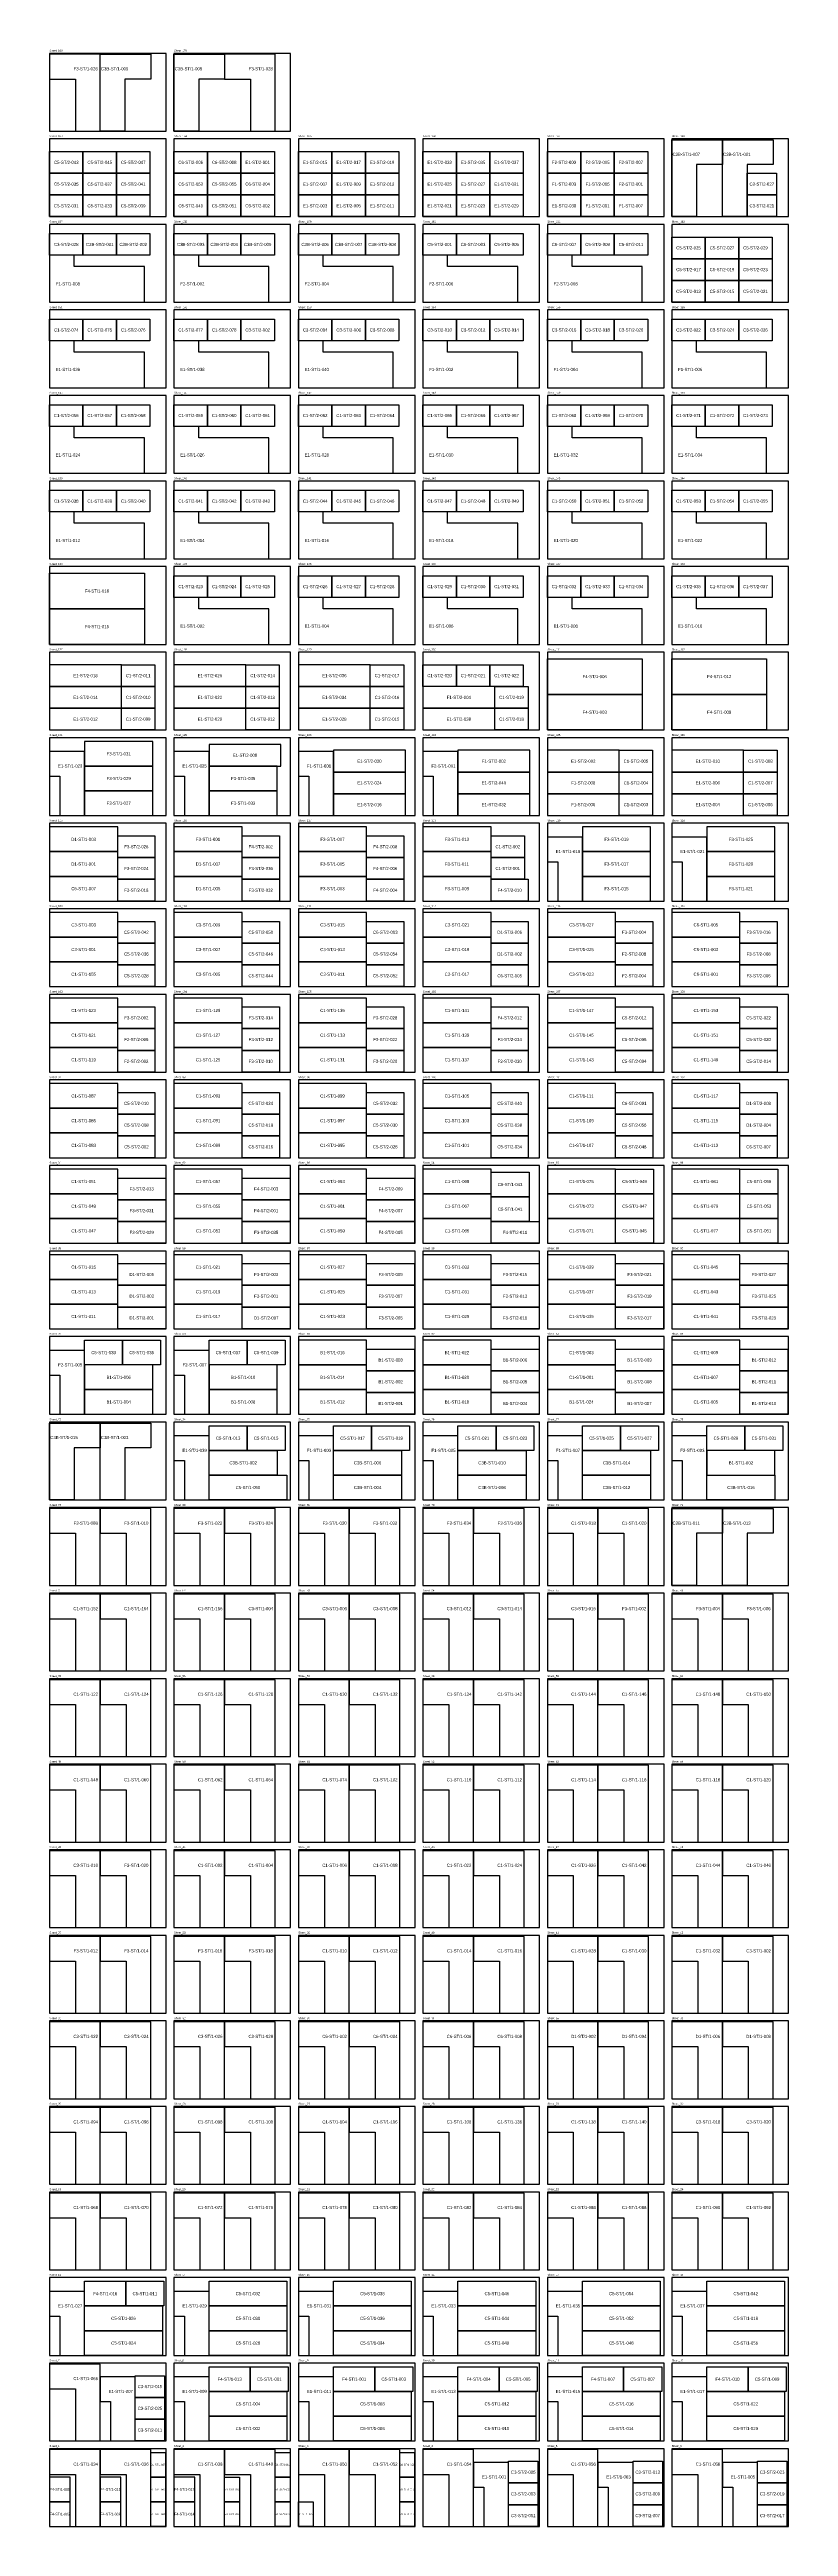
# Model space of a CAD drawing. Header units: millimetres. Extents: x 0 to 19000, y 0 to 63698.
import ezdxf
from ezdxf.enums import TextEntityAlignment as Align

# ---------------------------------------------------------------- set-up
doc = ezdxf.new("R2010")
doc.units = ezdxf.units.MM
for name, color, linetype in [('NUMBERS', 7, 'Continuous'), ('OUTER', 7, 'Continuous'), ('SHEET_BORDER', 7, 'Continuous')]:
    doc.layers.add(name, color=color, linetype=linetype)

msp = doc.modelspace()

# ---------------------------------------------------------------- linework, layer by layer
at = {"layer": 'OUTER'}
for points in [[(1302, 63575), (0, 63575), (0, 62940), (667, 62940), (667, 61600), (1302, 61600), (1302, 63575)], [(1302, 63575), (2604, 63575), (2604, 62940), (1937, 62940), (1937, 61600), (1302, 61600), (1302, 63575)], [(3200, 63575), (4502, 63575), (4502, 62940), (3835, 62940), (3835, 61600), (3200, 61600), (3200, 63575)], [(5804, 63575), (4502, 63575), (4502, 62940), (5168, 62940), (5168, 61600), (5804, 61600), (5804, 63575)], [(16000, 61375), (17302, 61375), (17302, 60740), (16635, 60740), (16635, 59400), (16000, 59400), (16000, 61375)], [(17302, 61375), (18604, 61375), (18604, 60740), (17937, 60740), (17937, 59400), (17302, 59400), (17302, 61375)], [(0, 61076), (860, 61076), (860, 60518), (0, 60518), (0, 61076)], [(0, 60518), (860, 60518), (860, 59959), (0, 59959), (0, 60518)], [(860, 61076), (1721, 61076), (1721, 60518), (860, 60518), (860, 61076)], [(860, 60518), (1721, 60518), (1721, 59959), (860, 59959), (860, 60518)], [(1721, 61076), (2581, 61076), (2581, 60518), (1721, 60518), (1721, 61076)], [(1721, 60518), (2581, 60518), (2581, 59959), (1721, 59959), (1721, 60518)], [(3200, 61076), (4060, 61076), (4060, 60518), (3200, 60518), (3200, 61076)], [(3200, 60518), (4060, 60518), (4060, 59959), (3200, 59959), (3200, 60518)], [(4060, 61076), (4921, 61076), (4921, 60518), (4060, 60518), (4060, 61076)], [(4060, 60518), (4921, 60518), (4921, 59959), (4060, 59959), (4060, 60518)], [(4921, 61076), (5781, 61076), (5781, 60518), (4921, 60518), (4921, 61076)], [(4921, 60518), (5781, 60518), (5781, 59959), (4921, 59959), (4921, 60518)], [(6400, 61076), (7260, 61076), (7260, 60518), (6400, 60518), (6400, 61076)], [(6400, 60518), (7260, 60518), (7260, 59959), (6400, 59959), (6400, 60518)], [(7260, 61076), (8121, 61076), (8121, 60518), (7260, 60518), (7260, 61076)], [(7260, 60518), (8121, 60518), (8121, 59959), (7260, 59959), (7260, 60518)], [(8121, 61076), (8981, 61076), (8981, 60518), (8121, 60518), (8121, 61076)], [(8121, 60518), (8981, 60518), (8981, 59959), (8121, 59959), (8121, 60518)], [(9600, 61076), (10460, 61076), (10460, 60518), (9600, 60518), (9600, 61076)], [(9600, 60518), (10460, 60518), (10460, 59959), (9600, 59959), (9600, 60518)], [(10460, 61076), (11321, 61076), (11321, 60518), (10460, 60518), (10460, 61076)], [(10460, 60518), (11321, 60518), (11321, 59959), (10460, 59959), (10460, 60518)], [(11321, 61076), (12181, 61076), (12181, 60518), (11321, 60518), (11321, 61076)], [(11321, 60518), (12181, 60518), (12181, 59959), (11321, 59959), (11321, 60518)], [(12800, 61076), (13660, 61076), (13660, 60518), (12800, 60518), (12800, 61076)], [(12800, 60518), (13660, 60518), (13660, 59959), (12800, 59959), (12800, 60518)], [(13660, 61076), (14521, 61076), (14521, 60518), (13660, 60518), (13660, 61076)], [(13660, 60518), (14521, 60518), (14521, 59959), (13660, 59959), (13660, 60518)], [(14521, 61076), (15381, 61076), (15381, 60518), (14521, 60518), (14521, 61076)], [(14521, 60518), (15381, 60518), (15381, 59959), (14521, 59959), (14521, 60518)], [(17937, 60518), (18692, 60518), (18692, 59959), (17937, 59959), (17937, 60518)], [(0, 59959), (860, 59959), (860, 59400), (0, 59400), (0, 59959)], [(860, 59959), (1721, 59959), (1721, 59400), (860, 59400), (860, 59959)], [(1721, 59959), (2581, 59959), (2581, 59400), (1721, 59400), (1721, 59959)], [(3200, 59959), (4060, 59959), (4060, 59400), (3200, 59400), (3200, 59959)], [(4060, 59959), (4921, 59959), (4921, 59400), (4060, 59400), (4060, 59959)], [(4921, 59959), (5781, 59959), (5781, 59400), (4921, 59400), (4921, 59959)], [(6400, 59959), (7260, 59959), (7260, 59400), (6400, 59400), (6400, 59959)], [(7260, 59959), (8121, 59959), (8121, 59400), (7260, 59400), (7260, 59959)], [(8121, 59959), (8981, 59959), (8981, 59400), (8121, 59400), (8121, 59959)], [(9600, 59959), (10460, 59959), (10460, 59400), (9600, 59400), (9600, 59959)], [(10460, 59959), (11321, 59959), (11321, 59400), (10460, 59400), (10460, 59959)], [(11321, 59959), (12181, 59959), (12181, 59400), (11321, 59400), (11321, 59959)], [(12800, 59959), (13660, 59959), (13660, 59400), (12800, 59400), (12800, 59959)], [(13660, 59959), (14521, 59959), (14521, 59400), (13660, 59400), (13660, 59959)], [(14521, 59959), (15381, 59959), (15381, 59400), (14521, 59400), (14521, 59959)], [(17937, 59959), (18692, 59959), (18692, 59400), (17937, 59400), (17937, 59959)], [(0, 58965), (860, 58965), (860, 58406), (0, 58406), (0, 58965)], [(860, 58965), (1721, 58965), (1721, 58406), (860, 58406), (860, 58965)], [(1721, 58965), (2581, 58965), (2581, 58406), (1721, 58406), (1721, 58965)], [(3200, 58965), (4060, 58965), (4060, 58406), (3200, 58406), (3200, 58965)], [(4060, 58965), (4921, 58965), (4921, 58406), (4060, 58406), (4060, 58965)], [(4921, 58965), (5781, 58965), (5781, 58406), (4921, 58406), (4921, 58965)], [(6400, 58965), (7260, 58965), (7260, 58406), (6400, 58406), (6400, 58965)], [(7260, 58965), (8121, 58965), (8121, 58406), (7260, 58406), (7260, 58965)], [(8121, 58965), (8981, 58965), (8981, 58406), (8121, 58406), (8121, 58965)], [(9600, 58965), (10460, 58965), (10460, 58406), (9600, 58406), (9600, 58965)], [(10460, 58965), (11321, 58965), (11321, 58406), (10460, 58406), (10460, 58965)], [(11321, 58965), (12181, 58965), (12181, 58406), (11321, 58406), (11321, 58965)], [(12800, 58965), (13660, 58965), (13660, 58406), (12800, 58406), (12800, 58965)], [(13660, 58965), (14521, 58965), (14521, 58406), (13660, 58406), (13660, 58965)], [(14521, 58965), (15381, 58965), (15381, 58406), (14521, 58406), (14521, 58965)], [(16000, 58876), (16860, 58876), (16860, 58318), (16000, 58318), (16000, 58876)], [(16860, 58876), (17721, 58876), (17721, 58318), (16860, 58318), (16860, 58876)], [(17721, 58876), (18581, 58876), (18581, 58318), (17721, 58318), (17721, 58876)], [(635, 58114), (635, 58406), (0, 58406), (0, 57200), (2438, 57200), (2438, 58114), (635, 58114)], [(3835, 58114), (3835, 58406), (3200, 58406), (3200, 57200), (5638, 57200), (5638, 58114), (3835, 58114)], [(7035, 58114), (7035, 58406), (6400, 58406), (6400, 57200), (8838, 57200), (8838, 58114), (7035, 58114)], [(10235, 58114), (10235, 58406), (9600, 58406), (9600, 57200), (12038, 57200), (12038, 58114), (10235, 58114)], [(13435, 58114), (13435, 58406), (12800, 58406), (12800, 57200), (15238, 57200), (15238, 58114), (13435, 58114)], [(16000, 58318), (16860, 58318), (16860, 57759), (16000, 57759), (16000, 58318)], [(16860, 58318), (17721, 58318), (17721, 57759), (16860, 57759), (16860, 58318)], [(17721, 58318), (18581, 58318), (18581, 57759), (17721, 57759), (17721, 58318)], [(16000, 57759), (16860, 57759), (16860, 57200), (16000, 57200), (16000, 57759)], [(16860, 57759), (17721, 57759), (17721, 57200), (16860, 57200), (16860, 57759)], [(17721, 57759), (18581, 57759), (18581, 57200), (17721, 57200), (17721, 57759)], [(0, 56765), (860, 56765), (860, 56206), (0, 56206), (0, 56765)], [(860, 56765), (1721, 56765), (1721, 56206), (860, 56206), (860, 56765)], [(1721, 56765), (2581, 56765), (2581, 56206), (1721, 56206), (1721, 56765)], [(3200, 56765), (4060, 56765), (4060, 56206), (3200, 56206), (3200, 56765)], [(4060, 56765), (4921, 56765), (4921, 56206), (4060, 56206), (4060, 56765)], [(4921, 56765), (5781, 56765), (5781, 56206), (4921, 56206), (4921, 56765)], [(6400, 56765), (7260, 56765), (7260, 56206), (6400, 56206), (6400, 56765)], [(7260, 56765), (8121, 56765), (8121, 56206), (7260, 56206), (7260, 56765)], [(8121, 56765), (8981, 56765), (8981, 56206), (8121, 56206), (8121, 56765)], [(9600, 56765), (10460, 56765), (10460, 56206), (9600, 56206), (9600, 56765)], [(10460, 56765), (11321, 56765), (11321, 56206), (10460, 56206), (10460, 56765)], [(11321, 56765), (12181, 56765), (12181, 56206), (11321, 56206), (11321, 56765)], [(12800, 56765), (13660, 56765), (13660, 56206), (12800, 56206), (12800, 56765)], [(13660, 56765), (14521, 56765), (14521, 56206), (13660, 56206), (13660, 56765)], [(14521, 56765), (15381, 56765), (15381, 56206), (14521, 56206), (14521, 56765)], [(16000, 56765), (16860, 56765), (16860, 56206), (16000, 56206), (16000, 56765)], [(16860, 56765), (17721, 56765), (17721, 56206), (16860, 56206), (16860, 56765)], [(17721, 56765), (18581, 56765), (18581, 56206), (17721, 56206), (17721, 56765)], [(635, 55914), (635, 56206), (0, 56206), (0, 55000), (2438, 55000), (2438, 55914), (635, 55914)], [(3835, 55914), (3835, 56206), (3200, 56206), (3200, 55000), (5638, 55000), (5638, 55914), (3835, 55914)], [(7035, 55914), (7035, 56206), (6400, 56206), (6400, 55000), (8838, 55000), (8838, 55914), (7035, 55914)], [(10235, 55914), (10235, 56206), (9600, 56206), (9600, 55000), (12038, 55000), (12038, 55914), (10235, 55914)], [(13435, 55914), (13435, 56206), (12800, 56206), (12800, 55000), (15238, 55000), (15238, 55914), (13435, 55914)], [(16635, 55914), (16635, 56206), (16000, 56206), (16000, 55000), (18438, 55000), (18438, 55914), (16635, 55914)], [(0, 54565), (860, 54565), (860, 54006), (0, 54006), (0, 54565)], [(860, 54565), (1721, 54565), (1721, 54006), (860, 54006), (860, 54565)], [(1721, 54565), (2581, 54565), (2581, 54006), (1721, 54006), (1721, 54565)], [(3200, 54565), (4060, 54565), (4060, 54006), (3200, 54006), (3200, 54565)], [(4060, 54565), (4921, 54565), (4921, 54006), (4060, 54006), (4060, 54565)], [(4921, 54565), (5781, 54565), (5781, 54006), (4921, 54006), (4921, 54565)], [(6400, 54565), (7260, 54565), (7260, 54006), (6400, 54006), (6400, 54565)], [(7260, 54565), (8121, 54565), (8121, 54006), (7260, 54006), (7260, 54565)], [(8121, 54565), (8981, 54565), (8981, 54006), (8121, 54006), (8121, 54565)], [(9600, 54565), (10460, 54565), (10460, 54006), (9600, 54006), (9600, 54565)], [(10460, 54565), (11321, 54565), (11321, 54006), (10460, 54006), (10460, 54565)], [(11321, 54565), (12181, 54565), (12181, 54006), (11321, 54006), (11321, 54565)], [(12800, 54565), (13660, 54565), (13660, 54006), (12800, 54006), (12800, 54565)], [(13660, 54565), (14521, 54565), (14521, 54006), (13660, 54006), (13660, 54565)], [(14521, 54565), (15381, 54565), (15381, 54006), (14521, 54006), (14521, 54565)], [(16000, 54565), (16860, 54565), (16860, 54006), (16000, 54006), (16000, 54565)], [(16860, 54565), (17721, 54565), (17721, 54006), (16860, 54006), (16860, 54565)], [(17721, 54565), (18581, 54565), (18581, 54006), (17721, 54006), (17721, 54565)], [(635, 53714), (635, 54006), (0, 54006), (0, 52800), (2438, 52800), (2438, 53714), (635, 53714)], [(3835, 53714), (3835, 54006), (3200, 54006), (3200, 52800), (5638, 52800), (5638, 53714), (3835, 53714)], [(7035, 53714), (7035, 54006), (6400, 54006), (6400, 52800), (8838, 52800), (8838, 53714), (7035, 53714)], [(10235, 53714), (10235, 54006), (9600, 54006), (9600, 52800), (12038, 52800), (12038, 53714), (10235, 53714)], [(13435, 53714), (13435, 54006), (12800, 54006), (12800, 52800), (15238, 52800), (15238, 53714), (13435, 53714)], [(16635, 53714), (16635, 54006), (16000, 54006), (16000, 52800), (18438, 52800), (18438, 53714), (16635, 53714)], [(0, 52365), (860, 52365), (860, 51806), (0, 51806), (0, 52365)], [(860, 52365), (1721, 52365), (1721, 51806), (860, 51806), (860, 52365)], [(1721, 52365), (2581, 52365), (2581, 51806), (1721, 51806), (1721, 52365)], [(3200, 52365), (4060, 52365), (4060, 51806), (3200, 51806), (3200, 52365)], [(4060, 52365), (4921, 52365), (4921, 51806), (4060, 51806), (4060, 52365)], [(4921, 52365), (5781, 52365), (5781, 51806), (4921, 51806), (4921, 52365)], [(6400, 52365), (7260, 52365), (7260, 51806), (6400, 51806), (6400, 52365)], [(7260, 52365), (8121, 52365), (8121, 51806), (7260, 51806), (7260, 52365)], [(8121, 52365), (8981, 52365), (8981, 51806), (8121, 51806), (8121, 52365)], [(9600, 52365), (10460, 52365), (10460, 51806), (9600, 51806), (9600, 52365)], [(10460, 52365), (11321, 52365), (11321, 51806), (10460, 51806), (10460, 52365)], [(11321, 52365), (12181, 52365), (12181, 51806), (11321, 51806), (11321, 52365)], [(12800, 52365), (13660, 52365), (13660, 51806), (12800, 51806), (12800, 52365)], [(13660, 52365), (14521, 52365), (14521, 51806), (13660, 51806), (13660, 52365)], [(14521, 52365), (15381, 52365), (15381, 51806), (14521, 51806), (14521, 52365)], [(16000, 52365), (16860, 52365), (16860, 51806), (16000, 51806), (16000, 52365)], [(16860, 52365), (17721, 52365), (17721, 51806), (16860, 51806), (16860, 52365)], [(17721, 52365), (18581, 52365), (18581, 51806), (17721, 51806), (17721, 52365)], [(635, 51514), (635, 51806), (0, 51806), (0, 50600), (2438, 50600), (2438, 51514), (635, 51514)], [(3835, 51514), (3835, 51806), (3200, 51806), (3200, 50600), (5638, 50600), (5638, 51514), (3835, 51514)], [(7035, 51514), (7035, 51806), (6400, 51806), (6400, 50600), (8838, 50600), (8838, 51514), (7035, 51514)], [(10235, 51514), (10235, 51806), (9600, 51806), (9600, 50600), (12038, 50600), (12038, 51514), (10235, 51514)], [(13435, 51514), (13435, 51806), (12800, 51806), (12800, 50600), (15238, 50600), (15238, 51514), (13435, 51514)], [(16635, 51514), (16635, 51806), (16000, 51806), (16000, 50600), (18438, 50600), (18438, 51514), (16635, 51514)], [(0, 50229), (2438, 50229), (2438, 49314), (0, 49314), (0, 50229)], [(3200, 50165), (4060, 50165), (4060, 49606), (3200, 49606), (3200, 50165)], [(4060, 50165), (4921, 50165), (4921, 49606), (4060, 49606), (4060, 50165)], [(4921, 50165), (5781, 50165), (5781, 49606), (4921, 49606), (4921, 50165)], [(6400, 50165), (7260, 50165), (7260, 49606), (6400, 49606), (6400, 50165)], [(7260, 50165), (8121, 50165), (8121, 49606), (7260, 49606), (7260, 50165)], [(8121, 50165), (8981, 50165), (8981, 49606), (8121, 49606), (8121, 50165)], [(9600, 50165), (10460, 50165), (10460, 49606), (9600, 49606), (9600, 50165)], [(10460, 50165), (11321, 50165), (11321, 49606), (10460, 49606), (10460, 50165)], [(11321, 50165), (12181, 50165), (12181, 49606), (11321, 49606), (11321, 50165)], [(12800, 50165), (13660, 50165), (13660, 49606), (12800, 49606), (12800, 50165)], [(13660, 50165), (14521, 50165), (14521, 49606), (13660, 49606), (13660, 50165)], [(14521, 50165), (15381, 50165), (15381, 49606), (14521, 49606), (14521, 50165)], [(16000, 50165), (16860, 50165), (16860, 49606), (16000, 49606), (16000, 50165)], [(16860, 50165), (17721, 50165), (17721, 49606), (16860, 49606), (16860, 50165)], [(17721, 50165), (18581, 50165), (18581, 49606), (17721, 49606), (17721, 50165)], [(0, 49314), (2438, 49314), (2438, 48400), (0, 48400), (0, 49314)], [(3835, 49314), (3835, 49606), (3200, 49606), (3200, 48400), (5638, 48400), (5638, 49314), (3835, 49314)], [(7035, 49314), (7035, 49606), (6400, 49606), (6400, 48400), (8838, 48400), (8838, 49314), (7035, 49314)], [(10235, 49314), (10235, 49606), (9600, 49606), (9600, 48400), (12038, 48400), (12038, 49314), (10235, 49314)], [(13435, 49314), (13435, 49606), (12800, 49606), (12800, 48400), (15238, 48400), (15238, 49314), (13435, 49314)], [(16635, 49314), (16635, 49606), (16000, 49606), (16000, 48400), (18438, 48400), (18438, 49314), (16635, 49314)], [(1848, 47876), (0, 47876), (0, 47318), (1848, 47318), (1848, 47876)], [(1848, 47876), (2708, 47876), (2708, 47318), (1848, 47318), (1848, 47876)], [(5048, 47876), (3200, 47876), (3200, 47318), (5048, 47318), (5048, 47876)], [(5048, 47876), (5908, 47876), (5908, 47318), (5048, 47318), (5048, 47876)], [(8248, 47876), (6400, 47876), (6400, 47318), (8248, 47318), (8248, 47876)], [(8248, 47876), (9108, 47876), (9108, 47318), (8248, 47318), (8248, 47876)], [(9600, 47876), (10460, 47876), (10460, 47318), (9600, 47318), (9600, 47876)], [(10460, 47876), (11321, 47876), (11321, 47318), (10460, 47318), (10460, 47876)], [(11321, 47876), (12181, 47876), (12181, 47318), (11321, 47318), (11321, 47876)], [(12800, 48029), (15238, 48029), (15238, 47114), (12800, 47114), (12800, 48029)], [(16000, 48029), (18438, 48029), (18438, 47114), (16000, 47114), (16000, 48029)], [(1848, 47318), (0, 47318), (0, 46759), (1848, 46759), (1848, 47318)], [(1848, 47318), (2708, 47318), (2708, 46759), (1848, 46759), (1848, 47318)], [(5048, 47318), (3200, 47318), (3200, 46759), (5048, 46759), (5048, 47318)], [(5048, 47318), (5908, 47318), (5908, 46759), (5048, 46759), (5048, 47318)], [(8248, 47318), (6400, 47318), (6400, 46759), (8248, 46759), (8248, 47318)], [(8248, 47318), (9108, 47318), (9108, 46759), (8248, 46759), (8248, 47318)], [(11448, 47318), (9600, 47318), (9600, 46759), (11448, 46759), (11448, 47318)], [(11448, 47318), (12308, 47318), (12308, 46759), (11448, 46759), (11448, 47318)], [(1848, 46759), (0, 46759), (0, 46200), (1848, 46200), (1848, 46759)], [(1848, 46759), (2708, 46759), (2708, 46200), (1848, 46200), (1848, 46759)], [(5048, 46759), (3200, 46759), (3200, 46200), (5048, 46200), (5048, 46759)], [(5048, 46759), (5908, 46759), (5908, 46200), (5048, 46200), (5048, 46759)], [(8248, 46759), (6400, 46759), (6400, 46200), (8248, 46200), (8248, 46759)], [(8248, 46759), (9108, 46759), (9108, 46200), (8248, 46200), (8248, 46759)], [(11448, 46759), (9600, 46759), (9600, 46200), (11448, 46200), (11448, 46759)], [(11448, 46759), (12308, 46759), (12308, 46200), (11448, 46200), (11448, 46759)], [(12800, 47114), (15238, 47114), (15238, 46200), (12800, 46200), (12800, 47114)], [(16000, 47114), (18438, 47114), (18438, 46200), (16000, 46200), (16000, 47114)], [(902, 45270), (2654, 45270), (2654, 45905), (902, 45905), (902, 45270)], [(902, 45645), (0, 45645), (0, 45010), (267, 45010), (267, 44000), (902, 44000), (902, 45645)], [(902, 44635), (2654, 44635), (2654, 45270), (902, 45270), (902, 44635)], [(4102, 45645), (3200, 45645), (3200, 45010), (3467, 45010), (3467, 44000), (4102, 44000), (4102, 45645)], [(5950, 45829), (4102, 45829), (4102, 45270), (5950, 45270), (5950, 45829)], [(4102, 44635), (5854, 44635), (5854, 45270), (4102, 45270), (4102, 44635)], [(7302, 45645), (6400, 45645), (6400, 45010), (6667, 45010), (6667, 44000), (7302, 44000), (7302, 45645)], [(9150, 45676), (7302, 45676), (7302, 45118), (9150, 45118), (9150, 45676)], [(10502, 45645), (9600, 45645), (9600, 45010), (9867, 45010), (9867, 44000), (10502, 44000), (10502, 45645)], [(12350, 45676), (10502, 45676), (10502, 45118), (12350, 45118), (12350, 45676)], [(14648, 45676), (12800, 45676), (12800, 45118), (14648, 45118), (14648, 45676)], [(14648, 45676), (15508, 45676), (15508, 45118), (14648, 45118), (14648, 45676)], [(17848, 45676), (16000, 45676), (16000, 45118), (17848, 45118), (17848, 45676)], [(17848, 45676), (18708, 45676), (18708, 45118), (17848, 45118), (17848, 45676)], [(902, 44000), (2654, 44000), (2654, 44635), (902, 44635), (902, 44000)], [(4102, 44000), (5854, 44000), (5854, 44635), (4102, 44635), (4102, 44000)], [(9150, 45118), (7302, 45118), (7302, 44559), (9150, 44559), (9150, 45118)], [(12350, 45118), (10502, 45118), (10502, 44559), (12350, 44559), (12350, 45118)], [(14648, 45118), (12800, 45118), (12800, 44559), (14648, 44559), (14648, 45118)], [(14648, 45118), (15508, 45118), (15508, 44559), (14648, 44559), (14648, 45118)], [(17848, 45118), (16000, 45118), (16000, 44559), (17848, 44559), (17848, 45118)], [(17848, 45118), (18708, 45118), (18708, 44559), (17848, 44559), (17848, 45118)], [(9150, 44559), (7302, 44559), (7302, 44000), (9150, 44000), (9150, 44559)], [(12350, 44559), (10502, 44559), (10502, 44000), (12350, 44000), (12350, 44559)], [(14648, 44559), (12800, 44559), (12800, 44000), (14648, 44000), (14648, 44559)], [(14648, 44559), (15508, 44559), (15508, 44000), (14648, 44000), (14648, 44559)], [(17848, 44559), (16000, 44559), (16000, 44000), (17848, 44000), (17848, 44559)], [(17848, 44559), (18708, 44559), (18708, 44000), (17848, 44000), (17848, 44559)], [(0, 43070), (1753, 43070), (1753, 43705), (0, 43705), (0, 43070)], [(1753, 43476), (2711, 43476), (2711, 42918), (1753, 42918), (1753, 43476)], [(3200, 43070), (4953, 43070), (4953, 43705), (3200, 43705), (3200, 43070)], [(4953, 43476), (5911, 43476), (5911, 42918), (4953, 42918), (4953, 43476)], [(6400, 43070), (8153, 43070), (8153, 43705), (6400, 43705), (6400, 43070)], [(8153, 43476), (9111, 43476), (9111, 42918), (8153, 42918), (8153, 43476)], [(9600, 43070), (11353, 43070), (11353, 43705), (9600, 43705), (9600, 43070)], [(11353, 43476), (12213, 43476), (12213, 42918), (11353, 42918), (11353, 43476)], [(13702, 43445), (12800, 43445), (12800, 42810), (13067, 42810), (13067, 41800), (13702, 41800), (13702, 43445)], [(13702, 43070), (15454, 43070), (15454, 43705), (13702, 43705), (13702, 43070)], [(16902, 43445), (16000, 43445), (16000, 42810), (16267, 42810), (16267, 41800), (16902, 41800), (16902, 43445)], [(16902, 43070), (18654, 43070), (18654, 43705), (16902, 43705), (16902, 43070)], [(0, 42435), (1753, 42435), (1753, 43070), (0, 43070), (0, 42435)], [(1753, 42918), (2711, 42918), (2711, 42359), (1753, 42359), (1753, 42918)], [(3200, 42435), (4953, 42435), (4953, 43070), (3200, 43070), (3200, 42435)], [(4953, 42918), (5911, 42918), (5911, 42359), (4953, 42359), (4953, 42918)], [(6400, 42435), (8153, 42435), (8153, 43070), (6400, 43070), (6400, 42435)], [(8153, 42918), (9111, 42918), (9111, 42359), (8153, 42359), (8153, 42918)], [(9600, 42435), (11353, 42435), (11353, 43070), (9600, 43070), (9600, 42435)], [(11353, 42918), (12213, 42918), (12213, 42359), (11353, 42359), (11353, 42918)], [(13702, 42435), (15454, 42435), (15454, 43070), (13702, 43070), (13702, 42435)], [(16902, 42435), (18654, 42435), (18654, 43070), (16902, 43070), (16902, 42435)], [(0, 41800), (1753, 41800), (1753, 42435), (0, 42435), (0, 41800)], [(1753, 42359), (2711, 42359), (2711, 41800), (1753, 41800), (1753, 42359)], [(3200, 41800), (4953, 41800), (4953, 42435), (3200, 42435), (3200, 41800)], [(4953, 42359), (5911, 42359), (5911, 41800), (4953, 41800), (4953, 42359)], [(6400, 41800), (8153, 41800), (8153, 42435), (6400, 42435), (6400, 41800)], [(8153, 42359), (9111, 42359), (9111, 41800), (8153, 41800), (8153, 42359)], [(9600, 41800), (11353, 41800), (11353, 42435), (9600, 42435), (9600, 41800)], [(11353, 42359), (12311, 42359), (12311, 41800), (11353, 41800), (11353, 42359)], [(13702, 41800), (15454, 41800), (15454, 42435), (13702, 42435), (13702, 41800)], [(16902, 41800), (18654, 41800), (18654, 42435), (16902, 42435), (16902, 41800)], [(0, 40870), (1753, 40870), (1753, 41505), (0, 41505), (0, 40870)], [(3200, 40870), (4953, 40870), (4953, 41505), (3200, 41505), (3200, 40870)], [(6400, 40870), (8153, 40870), (8153, 41505), (6400, 41505), (6400, 40870)], [(9600, 40870), (11353, 40870), (11353, 41505), (9600, 41505), (9600, 40870)], [(12800, 40870), (14553, 40870), (14553, 41505), (12800, 41505), (12800, 40870)], [(16000, 40870), (17753, 40870), (17753, 41505), (16000, 41505), (16000, 40870)], [(0, 40235), (1753, 40235), (1753, 40870), (0, 40870), (0, 40235)], [(1753, 41276), (2711, 41276), (2711, 40718), (1753, 40718), (1753, 41276)], [(3200, 40235), (4953, 40235), (4953, 40870), (3200, 40870), (3200, 40235)], [(4953, 41276), (5911, 41276), (5911, 40718), (4953, 40718), (4953, 41276)], [(6400, 40235), (8153, 40235), (8153, 40870), (6400, 40870), (6400, 40235)], [(8153, 41276), (9111, 41276), (9111, 40718), (8153, 40718), (8153, 41276)], [(9600, 40235), (11353, 40235), (11353, 40870), (9600, 40870), (9600, 40235)], [(11353, 41276), (12311, 41276), (12311, 40718), (11353, 40718), (11353, 41276)], [(12800, 40235), (14553, 40235), (14553, 40870), (12800, 40870), (12800, 40235)], [(14553, 41276), (15511, 41276), (15511, 40718), (14553, 40718), (14553, 41276)], [(16000, 40235), (17753, 40235), (17753, 40870), (16000, 40870), (16000, 40235)], [(17753, 41276), (18711, 41276), (18711, 40718), (17753, 40718), (17753, 41276)], [(0, 39600), (1753, 39600), (1753, 40235), (0, 40235), (0, 39600)], [(1753, 40718), (2711, 40718), (2711, 40159), (1753, 40159), (1753, 40718)], [(1753, 40159), (2711, 40159), (2711, 39600), (1753, 39600), (1753, 40159)], [(3200, 39600), (4953, 39600), (4953, 40235), (3200, 40235), (3200, 39600)], [(4953, 40718), (5911, 40718), (5911, 40159), (4953, 40159), (4953, 40718)], [(4953, 40159), (5911, 40159), (5911, 39600), (4953, 39600), (4953, 40159)], [(6400, 39600), (8153, 39600), (8153, 40235), (6400, 40235), (6400, 39600)], [(8153, 40718), (9111, 40718), (9111, 40159), (8153, 40159), (8153, 40718)], [(8153, 40159), (9111, 40159), (9111, 39600), (8153, 39600), (8153, 40159)], [(9600, 39600), (11353, 39600), (11353, 40235), (9600, 40235), (9600, 39600)], [(11353, 40718), (12311, 40718), (12311, 40159), (11353, 40159), (11353, 40718)], [(11353, 40159), (12311, 40159), (12311, 39600), (11353, 39600), (11353, 40159)], [(12800, 39600), (14553, 39600), (14553, 40235), (12800, 40235), (12800, 39600)], [(14553, 40718), (15511, 40718), (15511, 40159), (14553, 40159), (14553, 40718)], [(14553, 40159), (15511, 40159), (15511, 39600), (14553, 39600), (14553, 40159)], [(16000, 39600), (17753, 39600), (17753, 40235), (16000, 40235), (16000, 39600)], [(17753, 40718), (18711, 40718), (18711, 40159), (17753, 40159), (17753, 40718)], [(17753, 40159), (18711, 40159), (18711, 39600), (17753, 39600), (17753, 40159)], [(0, 38670), (1753, 38670), (1753, 39305), (0, 39305), (0, 38670)], [(1753, 39076), (2711, 39076), (2711, 38518), (1753, 38518), (1753, 39076)], [(3200, 38670), (4953, 38670), (4953, 39305), (3200, 39305), (3200, 38670)], [(4953, 39076), (5911, 39076), (5911, 38518), (4953, 38518), (4953, 39076)], [(6400, 38670), (8153, 38670), (8153, 39305), (6400, 39305), (6400, 38670)], [(8153, 39076), (9111, 39076), (9111, 38518), (8153, 38518), (8153, 39076)], [(9600, 38670), (11353, 38670), (11353, 39305), (9600, 39305), (9600, 38670)], [(11353, 39076), (12311, 39076), (12311, 38518), (11353, 38518), (11353, 39076)], [(12800, 38670), (14553, 38670), (14553, 39305), (12800, 39305), (12800, 38670)], [(14553, 39076), (15511, 39076), (15511, 38518), (14553, 38518), (14553, 39076)], [(16000, 38670), (17753, 38670), (17753, 39305), (16000, 39305), (16000, 38670)], [(17753, 39076), (18711, 39076), (18711, 38518), (17753, 38518), (17753, 39076)], [(0, 38035), (1753, 38035), (1753, 38670), (0, 38670), (0, 38035)], [(1753, 38518), (2711, 38518), (2711, 37959), (1753, 37959), (1753, 38518)], [(3200, 38035), (4953, 38035), (4953, 38670), (3200, 38670), (3200, 38035)], [(4953, 38518), (5911, 38518), (5911, 37959), (4953, 37959), (4953, 38518)], [(6400, 38035), (8153, 38035), (8153, 38670), (6400, 38670), (6400, 38035)], [(8153, 38518), (9111, 38518), (9111, 37959), (8153, 37959), (8153, 38518)], [(9600, 38035), (11353, 38035), (11353, 38670), (9600, 38670), (9600, 38035)], [(11353, 38518), (12311, 38518), (12311, 37959), (11353, 37959), (11353, 38518)], [(12800, 38035), (14553, 38035), (14553, 38670), (12800, 38670), (12800, 38035)], [(14553, 38518), (15511, 38518), (15511, 37959), (14553, 37959), (14553, 38518)], [(16000, 38035), (17753, 38035), (17753, 38670), (16000, 38670), (16000, 38035)], [(17753, 38518), (18711, 38518), (18711, 37959), (17753, 37959), (17753, 38518)], [(0, 37400), (1753, 37400), (1753, 38035), (0, 38035), (0, 37400)], [(1753, 37959), (2711, 37959), (2711, 37400), (1753, 37400), (1753, 37959)], [(3200, 37400), (4953, 37400), (4953, 38035), (3200, 38035), (3200, 37400)], [(4953, 37959), (5911, 37959), (5911, 37400), (4953, 37400), (4953, 37959)], [(6400, 37400), (8153, 37400), (8153, 38035), (6400, 38035), (6400, 37400)], [(8153, 37959), (9111, 37959), (9111, 37400), (8153, 37400), (8153, 37959)], [(9600, 37400), (11353, 37400), (11353, 38035), (9600, 38035), (9600, 37400)], [(11353, 37959), (12311, 37959), (12311, 37400), (11353, 37400), (11353, 37959)], [(12800, 37400), (14553, 37400), (14553, 38035), (12800, 38035), (12800, 37400)], [(14553, 37959), (15511, 37959), (15511, 37400), (14553, 37400), (14553, 37959)], [(16000, 37400), (17753, 37400), (17753, 38035), (16000, 38035), (16000, 37400)], [(17753, 37959), (18711, 37959), (18711, 37400), (17753, 37400), (17753, 37959)], [(0, 36470), (1753, 36470), (1753, 37105), (0, 37105), (0, 36470)], [(3200, 36470), (4953, 36470), (4953, 37105), (3200, 37105), (3200, 36470)], [(6400, 36470), (8153, 36470), (8153, 37105), (6400, 37105), (6400, 36470)], [(9600, 36470), (11353, 36470), (11353, 37105), (9600, 37105), (9600, 36470)], [(12800, 36470), (14553, 36470), (14553, 37105), (12800, 37105), (12800, 36470)], [(16000, 36470), (17753, 36470), (17753, 37105), (16000, 37105), (16000, 36470)], [(0, 35835), (1753, 35835), (1753, 36470), (0, 36470), (0, 35835)], [(1753, 36876), (2711, 36876), (2711, 36318), (1753, 36318), (1753, 36876)], [(1753, 36318), (2711, 36318), (2711, 35759), (1753, 35759), (1753, 36318)], [(3200, 35835), (4953, 35835), (4953, 36470), (3200, 36470), (3200, 35835)], [(4953, 36876), (5911, 36876), (5911, 36318), (4953, 36318), (4953, 36876)], [(4953, 36318), (5911, 36318), (5911, 35759), (4953, 35759), (4953, 36318)], [(6400, 35835), (8153, 35835), (8153, 36470), (6400, 36470), (6400, 35835)], [(8153, 36876), (9111, 36876), (9111, 36318), (8153, 36318), (8153, 36876)], [(8153, 36318), (9111, 36318), (9111, 35759), (8153, 35759), (8153, 36318)], [(9600, 35835), (11353, 35835), (11353, 36470), (9600, 36470), (9600, 35835)], [(11353, 36876), (12311, 36876), (12311, 36318), (11353, 36318), (11353, 36876)], [(11353, 36318), (12311, 36318), (12311, 35759), (11353, 35759), (11353, 36318)], [(12800, 35835), (14553, 35835), (14553, 36470), (12800, 36470), (12800, 35835)], [(14553, 36876), (15511, 36876), (15511, 36318), (14553, 36318), (14553, 36876)], [(14553, 36318), (15511, 36318), (15511, 35759), (14553, 35759), (14553, 36318)], [(16000, 35835), (17753, 35835), (17753, 36470), (16000, 36470), (16000, 35835)], [(17753, 36876), (18711, 36876), (18711, 36318), (17753, 36318), (17753, 36876)], [(17753, 36318), (18711, 36318), (18711, 35759), (17753, 35759), (17753, 36318)], [(0, 35200), (1753, 35200), (1753, 35835), (0, 35835), (0, 35200)], [(1753, 35759), (2711, 35759), (2711, 35200), (1753, 35200), (1753, 35759)], [(3200, 35200), (4953, 35200), (4953, 35835), (3200, 35835), (3200, 35200)], [(4953, 35759), (5911, 35759), (5911, 35200), (4953, 35200), (4953, 35759)], [(6400, 35200), (8153, 35200), (8153, 35835), (6400, 35835), (6400, 35200)], [(8153, 35759), (9111, 35759), (9111, 35200), (8153, 35200), (8153, 35759)], [(9600, 35200), (11353, 35200), (11353, 35835), (9600, 35835), (9600, 35200)], [(11353, 35759), (12311, 35759), (12311, 35200), (11353, 35200), (11353, 35759)], [(12800, 35200), (14553, 35200), (14553, 35835), (12800, 35835), (12800, 35200)], [(14553, 35759), (15511, 35759), (15511, 35200), (14553, 35200), (14553, 35759)], [(16000, 35200), (17753, 35200), (17753, 35835), (16000, 35835), (16000, 35200)], [(17753, 35759), (18711, 35759), (18711, 35200), (17753, 35200), (17753, 35759)], [(0, 34270), (1753, 34270), (1753, 34905), (0, 34905), (0, 34270)], [(1753, 34676), (2988, 34676), (2988, 34118), (1753, 34118), (1753, 34676)], [(3200, 34270), (4953, 34270), (4953, 34905), (3200, 34905), (3200, 34270)], [(4953, 34676), (6188, 34676), (6188, 34118), (4953, 34118), (4953, 34676)], [(6400, 34270), (8153, 34270), (8153, 34905), (6400, 34905), (6400, 34270)], [(8153, 34676), (9388, 34676), (9388, 34118), (8153, 34118), (8153, 34676)], [(9600, 34270), (11353, 34270), (11353, 34905), (9600, 34905), (9600, 34270)], [(11353, 34829), (12330, 34829), (12330, 34194), (11353, 34194), (11353, 34829)], [(12800, 34270), (14553, 34270), (14553, 34905), (12800, 34905), (12800, 34270)], [(14553, 34905), (15530, 34905), (15530, 34270), (14553, 34270), (14553, 34905)], [(16000, 34270), (17753, 34270), (17753, 34905), (16000, 34905), (16000, 34270)], [(17753, 34905), (18730, 34905), (18730, 34270), (17753, 34270), (17753, 34905)], [(0, 33635), (1753, 33635), (1753, 34270), (0, 34270), (0, 33635)], [(1753, 34118), (2988, 34118), (2988, 33559), (1753, 33559), (1753, 34118)], [(3200, 33635), (4953, 33635), (4953, 34270), (3200, 34270), (3200, 33635)], [(4953, 34118), (6188, 34118), (6188, 33559), (4953, 33559), (4953, 34118)], [(6400, 33635), (8153, 33635), (8153, 34270), (6400, 34270), (6400, 33635)], [(8153, 34118), (9388, 34118), (9388, 33559), (8153, 33559), (8153, 34118)], [(9600, 33635), (11353, 33635), (11353, 34270), (9600, 34270), (9600, 33635)], [(11353, 34194), (12330, 34194), (12330, 33559), (11353, 33559), (11353, 34194)], [(12800, 33635), (14553, 33635), (14553, 34270), (12800, 34270), (12800, 33635)], [(14553, 34270), (15530, 34270), (15530, 33635), (14553, 33635), (14553, 34270)], [(16000, 33635), (17753, 33635), (17753, 34270), (16000, 34270), (16000, 33635)], [(17753, 34270), (18730, 34270), (18730, 33635), (17753, 33635), (17753, 34270)], [(0, 33000), (1753, 33000), (1753, 33635), (0, 33635), (0, 33000)], [(1753, 33559), (2988, 33559), (2988, 33000), (1753, 33000), (1753, 33559)], [(3200, 33000), (4953, 33000), (4953, 33635), (3200, 33635), (3200, 33000)], [(4953, 33559), (6188, 33559), (6188, 33000), (4953, 33000), (4953, 33559)], [(6400, 33000), (8153, 33000), (8153, 33635), (6400, 33635), (6400, 33000)], [(8153, 33559), (9388, 33559), (9388, 33000), (8153, 33000), (8153, 33559)], [(9600, 33000), (11353, 33000), (11353, 33635), (9600, 33635), (9600, 33000)], [(11353, 33559), (12588, 33559), (12588, 33000), (11353, 33000), (11353, 33559)], [(12800, 33000), (14553, 33000), (14553, 33635), (12800, 33635), (12800, 33000)], [(14553, 33635), (15530, 33635), (15530, 33000), (14553, 33000), (14553, 33635)], [(16000, 33000), (17753, 33000), (17753, 33635), (16000, 33635), (16000, 33000)], [(17753, 33635), (18730, 33635), (18730, 33000), (17753, 33000), (17753, 33635)], [(0, 32070), (1753, 32070), (1753, 32705), (0, 32705), (0, 32070)], [(3200, 32070), (4953, 32070), (4953, 32705), (3200, 32705), (3200, 32070)], [(6400, 32070), (8153, 32070), (8153, 32705), (6400, 32705), (6400, 32070)], [(9600, 32070), (11353, 32070), (11353, 32705), (9600, 32705), (9600, 32070)], [(12800, 32070), (14553, 32070), (14553, 32705), (12800, 32705), (12800, 32070)], [(16000, 32070), (17753, 32070), (17753, 32705), (16000, 32705), (16000, 32070)], [(0, 31435), (1753, 31435), (1753, 32070), (0, 32070), (0, 31435)], [(1753, 32476), (2988, 32476), (2988, 31918), (1753, 31918), (1753, 32476)], [(1753, 31918), (2988, 31918), (2988, 31359), (1753, 31359), (1753, 31918)], [(3200, 31435), (4953, 31435), (4953, 32070), (3200, 32070), (3200, 31435)], [(4953, 32476), (6188, 32476), (6188, 31918), (4953, 31918), (4953, 32476)], [(4953, 31918), (6188, 31918), (6188, 31359), (4953, 31359), (4953, 31918)], [(6400, 31435), (8153, 31435), (8153, 32070), (6400, 32070), (6400, 31435)], [(8153, 32476), (9388, 32476), (9388, 31918), (8153, 31918), (8153, 32476)], [(8153, 31918), (9388, 31918), (9388, 31359), (8153, 31359), (8153, 31918)], [(9600, 31435), (11353, 31435), (11353, 32070), (9600, 32070), (9600, 31435)], [(11353, 32476), (12588, 32476), (12588, 31918), (11353, 31918), (11353, 32476)], [(11353, 31918), (12588, 31918), (12588, 31359), (11353, 31359), (11353, 31918)], [(12800, 31435), (14553, 31435), (14553, 32070), (12800, 32070), (12800, 31435)], [(14553, 32476), (15788, 32476), (15788, 31918), (14553, 31918), (14553, 32476)], [(14553, 31918), (15788, 31918), (15788, 31359), (14553, 31359), (14553, 31918)], [(16000, 31435), (17753, 31435), (17753, 32070), (16000, 32070), (16000, 31435)], [(17753, 32476), (18988, 32476), (18988, 31918), (17753, 31918), (17753, 32476)], [(17753, 31918), (18988, 31918), (18988, 31359), (17753, 31359), (17753, 31918)], [(0, 30800), (1753, 30800), (1753, 31435), (0, 31435), (0, 30800)], [(1753, 31359), (2988, 31359), (2988, 30800), (1753, 30800), (1753, 31359)], [(3200, 30800), (4953, 30800), (4953, 31435), (3200, 31435), (3200, 30800)], [(4953, 31359), (6188, 31359), (6188, 30800), (4953, 30800), (4953, 31359)], [(6400, 30800), (8153, 30800), (8153, 31435), (6400, 31435), (6400, 30800)], [(8153, 31359), (9388, 31359), (9388, 30800), (8153, 30800), (8153, 31359)], [(9600, 30800), (11353, 30800), (11353, 31435), (9600, 31435), (9600, 30800)], [(11353, 31359), (12588, 31359), (12588, 30800), (11353, 30800), (11353, 31359)], [(12800, 30800), (14553, 30800), (14553, 31435), (12800, 31435), (12800, 30800)], [(14553, 31359), (15788, 31359), (15788, 30800), (14553, 30800), (14553, 31359)], [(16000, 30800), (17753, 30800), (17753, 31435), (16000, 31435), (16000, 30800)], [(17753, 31359), (18988, 31359), (18988, 30800), (17753, 30800), (17753, 31359)], [(902, 30245), (0, 30245), (0, 29610), (267, 29610), (267, 28600), (902, 28600), (902, 30245)], [(902, 30505), (1880, 30505), (1880, 29870), (902, 29870), (902, 30505)], [(1880, 30505), (2857, 30505), (2857, 29870), (1880, 29870), (1880, 30505)], [(4102, 30245), (3200, 30245), (3200, 29610), (3467, 29610), (3467, 28600), (4102, 28600), (4102, 30245)], [(4102, 30505), (5080, 30505), (5080, 29870), (4102, 29870), (4102, 30505)], [(5080, 30505), (6057, 30505), (6057, 29870), (5080, 29870), (5080, 30505)], [(6400, 29870), (8153, 29870), (8153, 30505), (6400, 30505), (6400, 29870)], [(8153, 30276), (9388, 30276), (9388, 29718), (8153, 29718), (8153, 30276)], [(9600, 29870), (11353, 29870), (11353, 30505), (9600, 30505), (9600, 29870)], [(11353, 30276), (12588, 30276), (12588, 29718), (11353, 29718), (11353, 30276)], [(12800, 29870), (14553, 29870), (14553, 30505), (12800, 30505), (12800, 29870)], [(14553, 30276), (15788, 30276), (15788, 29718), (14553, 29718), (14553, 30276)], [(16000, 29870), (17753, 29870), (17753, 30505), (16000, 30505), (16000, 29870)], [(17753, 30276), (18988, 30276), (18988, 29718), (17753, 29718), (17753, 30276)], [(902, 29235), (2654, 29235), (2654, 29870), (902, 29870), (902, 29235)], [(4102, 29235), (5854, 29235), (5854, 29870), (4102, 29870), (4102, 29235)], [(6400, 29235), (8153, 29235), (8153, 29870), (6400, 29870), (6400, 29235)], [(8153, 29718), (9388, 29718), (9388, 29159), (8153, 29159), (8153, 29718)], [(9600, 29235), (11353, 29235), (11353, 29870), (9600, 29870), (9600, 29235)], [(11353, 29718), (12588, 29718), (12588, 29159), (11353, 29159), (11353, 29718)], [(12800, 29235), (14553, 29235), (14553, 29870), (12800, 29870), (12800, 29235)], [(14553, 29718), (15788, 29718), (15788, 29159), (14553, 29159), (14553, 29718)], [(16000, 29235), (17753, 29235), (17753, 29870), (16000, 29870), (16000, 29235)], [(17753, 29718), (18988, 29718), (18988, 29159), (17753, 29159), (17753, 29718)], [(902, 28600), (2654, 28600), (2654, 29235), (902, 29235), (902, 28600)], [(4102, 28600), (5854, 28600), (5854, 29235), (4102, 29235), (4102, 28600)], [(6400, 28600), (8153, 28600), (8153, 29235), (6400, 29235), (6400, 28600)], [(8153, 29159), (9388, 29159), (9388, 28600), (8153, 28600), (8153, 29159)], [(9600, 28600), (11353, 28600), (11353, 29235), (9600, 29235), (9600, 28600)], [(11353, 29159), (12588, 29159), (12588, 28600), (11353, 28600), (11353, 29159)], [(12800, 28600), (14553, 28600), (14553, 29235), (12800, 29235), (12800, 28600)], [(14553, 29159), (15788, 29159), (15788, 28600), (14553, 28600), (14553, 29159)], [(16000, 28600), (17753, 28600), (17753, 29235), (16000, 29235), (16000, 28600)], [(17753, 29159), (18988, 29159), (18988, 28600), (17753, 28600), (17753, 29159)], [(0, 28375), (1302, 28375), (1302, 27740), (635, 27740), (635, 26400), (0, 26400), (0, 28375)], [(1302, 28375), (2604, 28375), (2604, 27740), (1937, 27740), (1937, 26400), (1302, 26400), (1302, 28375)], [(4102, 28045), (3200, 28045), (3200, 27410), (3467, 27410), (3467, 26400), (4102, 26400), (4102, 28045)], [(4102, 28305), (5080, 28305), (5080, 27670), (4102, 27670), (4102, 28305)], [(5080, 28305), (6057, 28305), (6057, 27670), (5080, 27670), (5080, 28305)], [(7302, 28045), (6400, 28045), (6400, 27410), (6667, 27410), (6667, 26400), (7302, 26400), (7302, 28045)], [(7302, 28305), (8280, 28305), (8280, 27670), (7302, 27670), (7302, 28305)], [(8280, 28305), (9257, 28305), (9257, 27670), (8280, 27670), (8280, 28305)], [(10502, 28045), (9600, 28045), (9600, 27410), (9867, 27410), (9867, 26400), (10502, 26400), (10502, 28045)], [(10502, 28305), (11480, 28305), (11480, 27670), (10502, 27670), (10502, 28305)], [(11480, 28305), (12457, 28305), (12457, 27670), (11480, 27670), (11480, 28305)], [(13702, 28045), (12800, 28045), (12800, 27410), (13067, 27410), (13067, 26400), (13702, 26400), (13702, 28045)], [(13702, 28305), (14680, 28305), (14680, 27670), (13702, 27670), (13702, 28305)], [(14680, 28305), (15657, 28305), (15657, 27670), (14680, 27670), (14680, 28305)], [(16902, 28045), (16000, 28045), (16000, 27410), (16267, 27410), (16267, 26400), (16902, 26400), (16902, 28045)], [(16902, 28305), (17880, 28305), (17880, 27670), (16902, 27670), (16902, 28305)], [(17880, 28305), (18857, 28305), (18857, 27670), (17880, 27670), (17880, 28305)], [(5854, 27035), (4102, 27035), (4102, 27670), (5854, 27670), (5854, 27035)], [(9054, 27035), (7302, 27035), (7302, 27670), (9054, 27670), (9054, 27035)], [(12254, 27035), (10502, 27035), (10502, 27670), (12254, 27670), (12254, 27035)], [(15454, 27035), (13702, 27035), (13702, 27670), (15454, 27670), (15454, 27035)], [(16902, 27035), (18654, 27035), (18654, 27670), (16902, 27670), (16902, 27035)], [(4102, 27035), (6102, 27035), (6102, 26400), (4102, 26400), (4102, 27035)], [(9054, 26400), (7302, 26400), (7302, 27035), (9054, 27035), (9054, 26400)], [(12254, 26400), (10502, 26400), (10502, 27035), (12254, 27035), (12254, 26400)], [(15454, 26400), (13702, 26400), (13702, 27035), (15454, 27035), (15454, 26400)], [(18654, 26400), (16902, 26400), (16902, 27035), (18654, 27035), (18654, 26400)], [(1302, 26175), (0, 26175), (0, 25540), (667, 25540), (667, 24200), (1302, 24200), (1302, 26175)], [(2604, 26175), (1302, 26175), (1302, 25540), (1969, 25540), (1969, 24200), (2604, 24200), (2604, 26175)], [(4502, 26175), (3200, 26175), (3200, 25540), (3867, 25540), (3867, 24200), (4502, 24200), (4502, 26175)], [(5804, 26175), (4502, 26175), (4502, 25540), (5168, 25540), (5168, 24200), (5804, 24200), (5804, 26175)], [(7702, 26175), (6400, 26175), (6400, 25540), (7067, 25540), (7067, 24200), (7702, 24200), (7702, 26175)], [(9004, 26175), (7702, 26175), (7702, 25540), (8369, 25540), (8369, 24200), (9004, 24200), (9004, 26175)], [(10902, 26175), (9600, 26175), (9600, 25540), (10267, 25540), (10267, 24200), (10902, 24200), (10902, 26175)], [(12204, 26175), (10902, 26175), (10902, 25540), (11568, 25540), (11568, 24200), (12204, 24200), (12204, 26175)], [(14102, 26175), (12800, 26175), (12800, 25540), (13467, 25540), (13467, 24200), (14102, 24200), (14102, 26175)], [(15404, 26175), (14102, 26175), (14102, 25540), (14769, 25540), (14769, 24200), (15404, 24200), (15404, 26175)], [(16000, 26175), (17302, 26175), (17302, 25540), (16635, 25540), (16635, 24200), (16000, 24200), (16000, 26175)], [(17302, 26175), (18604, 26175), (18604, 25540), (17937, 25540), (17937, 24200), (17302, 24200), (17302, 26175)], [(1302, 23975), (0, 23975), (0, 23340), (667, 23340), (667, 22000), (1302, 22000), (1302, 23975)], [(2604, 23975), (1302, 23975), (1302, 23340), (1969, 23340), (1969, 22000), (2604, 22000), (2604, 23975)], [(4502, 23975), (3200, 23975), (3200, 23340), (3867, 23340), (3867, 22000), (4502, 22000), (4502, 23975)], [(5804, 23975), (4502, 23975), (4502, 23340), (5168, 23340), (5168, 22000), (5804, 22000), (5804, 23975)], [(7702, 23975), (6400, 23975), (6400, 23340), (7067, 23340), (7067, 22000), (7702, 22000), (7702, 23975)], [(9004, 23975), (7702, 23975), (7702, 23340), (8369, 23340), (8369, 22000), (9004, 22000), (9004, 23975)], [(10902, 23975), (9600, 23975), (9600, 23340), (10267, 23340), (10267, 22000), (10902, 22000), (10902, 23975)], [(12204, 23975), (10902, 23975), (10902, 23340), (11568, 23340), (11568, 22000), (12204, 22000), (12204, 23975)], [(14102, 23975), (12800, 23975), (12800, 23340), (13467, 23340), (13467, 22000), (14102, 22000), (14102, 23975)], [(15404, 23975), (14102, 23975), (14102, 23340), (14769, 23340), (14769, 22000), (15404, 22000), (15404, 23975)], [(17302, 23975), (16000, 23975), (16000, 23340), (16667, 23340), (16667, 22000), (17302, 22000), (17302, 23975)], [(18604, 23975), (17302, 23975), (17302, 23340), (17968, 23340), (17968, 22000), (18604, 22000), (18604, 23975)], [(1302, 21775), (0, 21775), (0, 21140), (667, 21140), (667, 19800), (1302, 19800), (1302, 21775)], [(2604, 21775), (1302, 21775), (1302, 21140), (1969, 21140), (1969, 19800), (2604, 19800), (2604, 21775)], [(4502, 21775), (3200, 21775), (3200, 21140), (3867, 21140), (3867, 19800), (4502, 19800), (4502, 21775)], [(5804, 21775), (4502, 21775), (4502, 21140), (5168, 21140), (5168, 19800), (5804, 19800), (5804, 21775)], [(7702, 21775), (6400, 21775), (6400, 21140), (7067, 21140), (7067, 19800), (7702, 19800), (7702, 21775)], [(9004, 21775), (7702, 21775), (7702, 21140), (8369, 21140), (8369, 19800), (9004, 19800), (9004, 21775)], [(10902, 21775), (9600, 21775), (9600, 21140), (10267, 21140), (10267, 19800), (10902, 19800), (10902, 21775)], [(12204, 21775), (10902, 21775), (10902, 21140), (11568, 21140), (11568, 19800), (12204, 19800), (12204, 21775)], [(14102, 21775), (12800, 21775), (12800, 21140), (13467, 21140), (13467, 19800), (14102, 19800), (14102, 21775)], [(15404, 21775), (14102, 21775), (14102, 21140), (14769, 21140), (14769, 19800), (15404, 19800), (15404, 21775)], [(17302, 21775), (16000, 21775), (16000, 21140), (16667, 21140), (16667, 19800), (17302, 19800), (17302, 21775)], [(18604, 21775), (17302, 21775), (17302, 21140), (17968, 21140), (17968, 19800), (18604, 19800), (18604, 21775)], [(1302, 19575), (0, 19575), (0, 18940), (667, 18940), (667, 17600), (1302, 17600), (1302, 19575)], [(2604, 19575), (1302, 19575), (1302, 18940), (1969, 18940), (1969, 17600), (2604, 17600), (2604, 19575)], [(4502, 19575), (3200, 19575), (3200, 18940), (3867, 18940), (3867, 17600), (4502, 17600), (4502, 19575)], [(5804, 19575), (4502, 19575), (4502, 18940), (5168, 18940), (5168, 17600), (5804, 17600), (5804, 19575)], [(7702, 19575), (6400, 19575), (6400, 18940), (7067, 18940), (7067, 17600), (7702, 17600), (7702, 19575)], [(9004, 19575), (7702, 19575), (7702, 18940), (8369, 18940), (8369, 17600), (9004, 17600), (9004, 19575)], [(10902, 19575), (9600, 19575), (9600, 18940), (10267, 18940), (10267, 17600), (10902, 17600), (10902, 19575)], [(12204, 19575), (10902, 19575), (10902, 18940), (11568, 18940), (11568, 17600), (12204, 17600), (12204, 19575)], [(14102, 19575), (12800, 19575), (12800, 18940), (13467, 18940), (13467, 17600), (14102, 17600), (14102, 19575)], [(15404, 19575), (14102, 19575), (14102, 18940), (14769, 18940), (14769, 17600), (15404, 17600), (15404, 19575)], [(17302, 19575), (16000, 19575), (16000, 18940), (16667, 18940), (16667, 17600), (17302, 17600), (17302, 19575)], [(18604, 19575), (17302, 19575), (17302, 18940), (17968, 18940), (17968, 17600), (18604, 17600), (18604, 19575)], [(1302, 17375), (0, 17375), (0, 16740), (667, 16740), (667, 15400), (1302, 15400), (1302, 17375)], [(2604, 17375), (1302, 17375), (1302, 16740), (1969, 16740), (1969, 15400), (2604, 15400), (2604, 17375)], [(4502, 17375), (3200, 17375), (3200, 16740), (3867, 16740), (3867, 15400), (4502, 15400), (4502, 17375)], [(5804, 17375), (4502, 17375), (4502, 16740), (5168, 16740), (5168, 15400), (5804, 15400), (5804, 17375)], [(7702, 17375), (6400, 17375), (6400, 16740), (7067, 16740), (7067, 15400), (7702, 15400), (7702, 17375)], [(9004, 17375), (7702, 17375), (7702, 16740), (8369, 16740), (8369, 15400), (9004, 15400), (9004, 17375)], [(10902, 17375), (9600, 17375), (9600, 16740), (10267, 16740), (10267, 15400), (10902, 15400), (10902, 17375)], [(12204, 17375), (10902, 17375), (10902, 16740), (11568, 16740), (11568, 15400), (12204, 15400), (12204, 17375)], [(14102, 17375), (12800, 17375), (12800, 16740), (13467, 16740), (13467, 15400), (14102, 15400), (14102, 17375)], [(15404, 17375), (14102, 17375), (14102, 16740), (14769, 16740), (14769, 15400), (15404, 15400), (15404, 17375)], [(17302, 17375), (16000, 17375), (16000, 16740), (16667, 16740), (16667, 15400), (17302, 15400), (17302, 17375)], [(18604, 17375), (17302, 17375), (17302, 16740), (17968, 16740), (17968, 15400), (18604, 15400), (18604, 17375)], [(1302, 15175), (0, 15175), (0, 14540), (667, 14540), (667, 13200), (1302, 13200), (1302, 15175)], [(2604, 15175), (1302, 15175), (1302, 14540), (1969, 14540), (1969, 13200), (2604, 13200), (2604, 15175)], [(4502, 15175), (3200, 15175), (3200, 14540), (3867, 14540), (3867, 13200), (4502, 13200), (4502, 15175)], [(5804, 15175), (4502, 15175), (4502, 14540), (5168, 14540), (5168, 13200), (5804, 13200), (5804, 15175)], [(7702, 15175), (6400, 15175), (6400, 14540), (7067, 14540), (7067, 13200), (7702, 13200), (7702, 15175)], [(9004, 15175), (7702, 15175), (7702, 14540), (8369, 14540), (8369, 13200), (9004, 13200), (9004, 15175)], [(10902, 15175), (9600, 15175), (9600, 14540), (10267, 14540), (10267, 13200), (10902, 13200), (10902, 15175)], [(12204, 15175), (10902, 15175), (10902, 14540), (11568, 14540), (11568, 13200), (12204, 13200), (12204, 15175)], [(14102, 15175), (12800, 15175), (12800, 14540), (13467, 14540), (13467, 13200), (14102, 13200), (14102, 15175)], [(15404, 15175), (14102, 15175), (14102, 14540), (14769, 14540), (14769, 13200), (15404, 13200), (15404, 15175)], [(17302, 15175), (16000, 15175), (16000, 14540), (16667, 14540), (16667, 13200), (17302, 13200), (17302, 15175)], [(18604, 15175), (17302, 15175), (17302, 14540), (17968, 14540), (17968, 13200), (18604, 13200), (18604, 15175)], [(1302, 12975), (0, 12975), (0, 12340), (667, 12340), (667, 11000), (1302, 11000), (1302, 12975)], [(2604, 12975), (1302, 12975), (1302, 12340), (1969, 12340), (1969, 11000), (2604, 11000), (2604, 12975)], [(4502, 12975), (3200, 12975), (3200, 12340), (3867, 12340), (3867, 11000), (4502, 11000), (4502, 12975)], [(5804, 12975), (4502, 12975), (4502, 12340), (5168, 12340), (5168, 11000), (5804, 11000), (5804, 12975)], [(7702, 12975), (6400, 12975), (6400, 12340), (7067, 12340), (7067, 11000), (7702, 11000), (7702, 12975)], [(9004, 12975), (7702, 12975), (7702, 12340), (8369, 12340), (8369, 11000), (9004, 11000), (9004, 12975)], [(10902, 12975), (9600, 12975), (9600, 12340), (10267, 12340), (10267, 11000), (10902, 11000), (10902, 12975)], [(12204, 12975), (10902, 12975), (10902, 12340), (11568, 12340), (11568, 11000), (12204, 11000), (12204, 12975)], [(14102, 12975), (12800, 12975), (12800, 12340), (13467, 12340), (13467, 11000), (14102, 11000), (14102, 12975)], [(15404, 12975), (14102, 12975), (14102, 12340), (14769, 12340), (14769, 11000), (15404, 11000), (15404, 12975)], [(17302, 12975), (16000, 12975), (16000, 12340), (16667, 12340), (16667, 11000), (17302, 11000), (17302, 12975)], [(18604, 12975), (17302, 12975), (17302, 12340), (17968, 12340), (17968, 11000), (18604, 11000), (18604, 12975)], [(1302, 10775), (0, 10775), (0, 10140), (667, 10140), (667, 8800), (1302, 8800), (1302, 10775)], [(2604, 10775), (1302, 10775), (1302, 10140), (1969, 10140), (1969, 8800), (2604, 8800), (2604, 10775)], [(4502, 10775), (3200, 10775), (3200, 10140), (3867, 10140), (3867, 8800), (4502, 8800), (4502, 10775)], [(5804, 10775), (4502, 10775), (4502, 10140), (5168, 10140), (5168, 8800), (5804, 8800), (5804, 10775)], [(7702, 10775), (6400, 10775), (6400, 10140), (7067, 10140), (7067, 8800), (7702, 8800), (7702, 10775)], [(9004, 10775), (7702, 10775), (7702, 10140), (8369, 10140), (8369, 8800), (9004, 8800), (9004, 10775)], [(10902, 10775), (9600, 10775), (9600, 10140), (10267, 10140), (10267, 8800), (10902, 8800), (10902, 10775)], [(12204, 10775), (10902, 10775), (10902, 10140), (11568, 10140), (11568, 8800), (12204, 8800), (12204, 10775)], [(14102, 10775), (12800, 10775), (12800, 10140), (13467, 10140), (13467, 8800), (14102, 8800), (14102, 10775)], [(15404, 10775), (14102, 10775), (14102, 10140), (14769, 10140), (14769, 8800), (15404, 8800), (15404, 10775)], [(17302, 10775), (16000, 10775), (16000, 10140), (16667, 10140), (16667, 8800), (17302, 8800), (17302, 10775)], [(18604, 10775), (17302, 10775), (17302, 10140), (17968, 10140), (17968, 8800), (18604, 8800), (18604, 10775)], [(1302, 8575), (0, 8575), (0, 7940), (667, 7940), (667, 6600), (1302, 6600), (1302, 8575)], [(2604, 8575), (1302, 8575), (1302, 7940), (1969, 7940), (1969, 6600), (2604, 6600), (2604, 8575)], [(4502, 8575), (3200, 8575), (3200, 7940), (3867, 7940), (3867, 6600), (4502, 6600), (4502, 8575)], [(5804, 8575), (4502, 8575), (4502, 7940), (5168, 7940), (5168, 6600), (5804, 6600), (5804, 8575)], [(7702, 8575), (6400, 8575), (6400, 7940), (7067, 7940), (7067, 6600), (7702, 6600), (7702, 8575)], [(9004, 8575), (7702, 8575), (7702, 7940), (8369, 7940), (8369, 6600), (9004, 6600), (9004, 8575)], [(10902, 8575), (9600, 8575), (9600, 7940), (10267, 7940), (10267, 6600), (10902, 6600), (10902, 8575)], [(12204, 8575), (10902, 8575), (10902, 7940), (11568, 7940), (11568, 6600), (12204, 6600), (12204, 8575)], [(14102, 8575), (12800, 8575), (12800, 7940), (13467, 7940), (13467, 6600), (14102, 6600), (14102, 8575)], [(15404, 8575), (14102, 8575), (14102, 7940), (14769, 7940), (14769, 6600), (15404, 6600), (15404, 8575)], [(17302, 8575), (16000, 8575), (16000, 7940), (16667, 7940), (16667, 6600), (17302, 6600), (17302, 8575)], [(18604, 8575), (17302, 8575), (17302, 7940), (17968, 7940), (17968, 6600), (18604, 6600), (18604, 8575)], [(902, 6045), (0, 6045), (0, 5410), (267, 5410), (267, 4400), (902, 4400), (902, 6045)], [(902, 6305), (1962, 6305), (1962, 5670), (902, 5670), (902, 6305)], [(1962, 6305), (2940, 6305), (2940, 5670), (1962, 5670), (1962, 6305)], [(4102, 6045), (3200, 6045), (3200, 5410), (3467, 5410), (3467, 4400), (4102, 4400), (4102, 6045)], [(4102, 6305), (6102, 6305), (6102, 5670), (4102, 5670), (4102, 6305)], [(7302, 6045), (6400, 6045), (6400, 5410), (6667, 5410), (6667, 4400), (7302, 4400), (7302, 6045)], [(7302, 6305), (9302, 6305), (9302, 5670), (7302, 5670), (7302, 6305)], [(10502, 6045), (9600, 6045), (9600, 5410), (9867, 5410), (9867, 4400), (10502, 4400), (10502, 6045)], [(10502, 6305), (12502, 6305), (12502, 5670), (10502, 5670), (10502, 6305)], [(13702, 6045), (12800, 6045), (12800, 5410), (13067, 5410), (13067, 4400), (13702, 4400), (13702, 6045)], [(13702, 6305), (15702, 6305), (15702, 5670), (13702, 5670), (13702, 6305)], [(16902, 6045), (16000, 6045), (16000, 5410), (16267, 5410), (16267, 4400), (16902, 4400), (16902, 6045)], [(16902, 6305), (18902, 6305), (18902, 5670), (16902, 5670), (16902, 6305)], [(902, 5670), (2902, 5670), (2902, 5035), (902, 5035), (902, 5670)], [(4102, 5670), (6102, 5670), (6102, 5035), (4102, 5035), (4102, 5670)], [(7302, 5670), (9302, 5670), (9302, 5035), (7302, 5035), (7302, 5670)], [(10502, 5670), (12502, 5670), (12502, 5035), (10502, 5035), (10502, 5670)], [(13702, 5670), (15702, 5670), (15702, 5035), (13702, 5035), (13702, 5670)], [(16902, 5670), (18902, 5670), (18902, 5035), (16902, 5035), (16902, 5670)], [(902, 5035), (2902, 5035), (2902, 4400), (902, 4400), (902, 5035)], [(4102, 5035), (6102, 5035), (6102, 4400), (4102, 4400), (4102, 5035)], [(7302, 5035), (9302, 5035), (9302, 4400), (7302, 4400), (7302, 5035)], [(10502, 5035), (12502, 5035), (12502, 4400), (10502, 4400), (10502, 5035)], [(13702, 5035), (15702, 5035), (15702, 4400), (13702, 4400), (13702, 5035)], [(16902, 5035), (18902, 5035), (18902, 4400), (16902, 4400), (16902, 5035)], [(1302, 4175), (0, 4175), (0, 3540), (667, 3540), (667, 2200), (1302, 2200), (1302, 4175)], [(2203, 3845), (1302, 3845), (1302, 3210), (1568, 3210), (1568, 2200), (2203, 2200), (2203, 3845)], [(2203, 3876), (2959, 3876), (2959, 3318), (2203, 3318), (2203, 3876)], [(4102, 3845), (3200, 3845), (3200, 3210), (3467, 3210), (3467, 2200), (4102, 2200), (4102, 3845)], [(4102, 4105), (5162, 4105), (5162, 3470), (4102, 3470), (4102, 4105)], [(5162, 4105), (6140, 4105), (6140, 3470), (5162, 3470), (5162, 4105)], [(7302, 3845), (6400, 3845), (6400, 3210), (6667, 3210), (6667, 2200), (7302, 2200), (7302, 3845)], [(7302, 4105), (8362, 4105), (8362, 3470), (7302, 3470), (7302, 4105)], [(8362, 4105), (9340, 4105), (9340, 3470), (8362, 3470), (8362, 4105)], [(10502, 3845), (9600, 3845), (9600, 3210), (9867, 3210), (9867, 2200), (10502, 2200), (10502, 3845)], [(10502, 4105), (11562, 4105), (11562, 3470), (10502, 3470), (10502, 4105)], [(11562, 4105), (12540, 4105), (12540, 3470), (11562, 3470), (11562, 4105)], [(13702, 3845), (12800, 3845), (12800, 3210), (13067, 3210), (13067, 2200), (13702, 2200), (13702, 3845)], [(13702, 4105), (14762, 4105), (14762, 3470), (13702, 3470), (13702, 4105)], [(14762, 4105), (15740, 4105), (15740, 3470), (14762, 3470), (14762, 4105)], [(16902, 3845), (16000, 3845), (16000, 3210), (16267, 3210), (16267, 2200), (16902, 2200), (16902, 3845)], [(16902, 4105), (17962, 4105), (17962, 3470), (16902, 3470), (16902, 4105)], [(17962, 4105), (18940, 4105), (18940, 3470), (17962, 3470), (17962, 4105)], [(2203, 3318), (2959, 3318), (2959, 2759), (2203, 2759), (2203, 3318)], [(4102, 3470), (6102, 3470), (6102, 2835), (4102, 2835), (4102, 3470)], [(7302, 3470), (9302, 3470), (9302, 2835), (7302, 2835), (7302, 3470)], [(10502, 3470), (12502, 3470), (12502, 2835), (10502, 2835), (10502, 3470)], [(13702, 3470), (15702, 3470), (15702, 2835), (13702, 2835), (13702, 3470)], [(16902, 3470), (18902, 3470), (18902, 2835), (16902, 2835), (16902, 3470)], [(2203, 2759), (2959, 2759), (2959, 2200), (2203, 2200), (2203, 2759)], [(4102, 2835), (6102, 2835), (6102, 2200), (4102, 2200), (4102, 2835)], [(7302, 2835), (9302, 2835), (9302, 2200), (7302, 2200), (7302, 2835)], [(10502, 2835), (12502, 2835), (12502, 2200), (10502, 2200), (10502, 2835)], [(13702, 2835), (15702, 2835), (15702, 2200), (13702, 2200), (13702, 2835)], [(16902, 2835), (18902, 2835), (18902, 2200), (16902, 2200), (16902, 2835)], [(1302, 1975), (0, 1975), (0, 1340), (667, 1340), (667, 0), (1302, 0), (1302, 1975)], [(2604, 1975), (1302, 1975), (1302, 1340), (1969, 1340), (1969, 0), (2604, 0), (2604, 1975)], [(4502, 1975), (3200, 1975), (3200, 1340), (3867, 1340), (3867, 0), (4502, 0), (4502, 1975)], [(5804, 1975), (4502, 1975), (4502, 1340), (5168, 1340), (5168, 0), (5804, 0), (5804, 1975)], [(7702, 1975), (6400, 1975), (6400, 1340), (7067, 1340), (7067, 0), (7702, 0), (7702, 1975)], [(9004, 1975), (7702, 1975), (7702, 1340), (8369, 1340), (8369, 0), (9004, 0), (9004, 1975)], [(10902, 1975), (9600, 1975), (9600, 1340), (10267, 1340), (10267, 0), (10902, 0), (10902, 1975)], [(14102, 1975), (12800, 1975), (12800, 1340), (13467, 1340), (13467, 0), (14102, 0), (14102, 1975)], [(17302, 1975), (16000, 1975), (16000, 1340), (16667, 1340), (16667, 0), (17302, 0), (17302, 1975)], [(2604, 1270), (2604, 1905), (2985, 1905), (2985, 1270), (2604, 1270)], [(5804, 1270), (5804, 1905), (6185, 1905), (6185, 1270), (5804, 1270)], [(9004, 1270), (9004, 1905), (9385, 1905), (9385, 1270), (9004, 1270)], [(11803, 1645), (10902, 1645), (10902, 1010), (11168, 1010), (11168, 0), (11803, 0), (11803, 1645)], [(11803, 1676), (12559, 1676), (12559, 1118), (11803, 1118), (11803, 1676)], [(15003, 1645), (14102, 1645), (14102, 1010), (14368, 1010), (14368, 0), (15003, 0), (15003, 1645)], [(15003, 1676), (15759, 1676), (15759, 1118), (15003, 1118), (15003, 1676)], [(18203, 1645), (17302, 1645), (17302, 1010), (17568, 1010), (17568, 0), (18203, 0), (18203, 1645)], [(18203, 1676), (18959, 1676), (18959, 1118), (18203, 1118), (18203, 1676)], [(0, 635), (533, 635), (533, 1270), (0, 1270), (0, 635)], [(1302, 635), (1835, 635), (1835, 1270), (1302, 1270), (1302, 635)], [(2604, 635), (2604, 1270), (2985, 1270), (2985, 635), (2604, 635)], [(3200, 635), (3733, 635), (3733, 1270), (3200, 1270), (3200, 635)], [(4502, 635), (4502, 1270), (4883, 1270), (4883, 635), (4502, 635)], [(5804, 635), (5804, 1270), (6185, 1270), (6185, 635), (5804, 635)], [(9004, 635), (9004, 1270), (9385, 1270), (9385, 635), (9004, 635)], [(11803, 1118), (12559, 1118), (12559, 559), (11803, 559), (11803, 1118)], [(15003, 1118), (15759, 1118), (15759, 559), (15003, 559), (15003, 1118)], [(18203, 1118), (18959, 1118), (18959, 559), (18203, 559), (18203, 1118)], [(0, 0), (533, 0), (533, 635), (0, 635), (0, 0)], [(1302, 0), (1835, 0), (1835, 635), (1302, 635), (1302, 0)], [(2604, 0), (2604, 635), (2985, 635), (2985, 0), (2604, 0)], [(3200, 0), (3733, 0), (3733, 635), (3200, 635), (3200, 0)], [(4502, 0), (4502, 635), (4883, 635), (4883, 0), (4502, 0)], [(5804, 0), (5804, 635), (6185, 635), (6185, 0), (5804, 0)], [(6400, 0), (6400, 635), (6781, 635), (6781, 0), (6400, 0)], [(9004, 0), (9004, 635), (9385, 635), (9385, 0), (9004, 0)], [(11803, 559), (12559, 559), (12559, 0), (11803, 0), (11803, 559)], [(15003, 559), (15759, 559), (15759, 0), (15003, 0), (15003, 559)], [(18203, 559), (18959, 559), (18959, 0), (18203, 0), (18203, 559)]]:
    msp.add_lwpolyline(points, dxfattribs=at)
at = {"layer": 'SHEET_BORDER', "color": 1}
for points in [[(0, 61600), (3000, 61600), (3000, 63600), (0, 63600), (0, 61600)], [(3200, 61600), (6200, 61600), (6200, 63600), (3200, 63600), (3200, 61600)], [(0, 59400), (3000, 59400), (3000, 61400), (0, 61400), (0, 59400)], [(3200, 59400), (6200, 59400), (6200, 61400), (3200, 61400), (3200, 59400)], [(6400, 59400), (9400, 59400), (9400, 61400), (6400, 61400), (6400, 59400)], [(9600, 59400), (12600, 59400), (12600, 61400), (9600, 61400), (9600, 59400)], [(12800, 59400), (15800, 59400), (15800, 61400), (12800, 61400), (12800, 59400)], [(16000, 59400), (19000, 59400), (19000, 61400), (16000, 61400), (16000, 59400)], [(0, 57200), (3000, 57200), (3000, 59200), (0, 59200), (0, 57200)], [(3200, 57200), (6200, 57200), (6200, 59200), (3200, 59200), (3200, 57200)], [(6400, 57200), (9400, 57200), (9400, 59200), (6400, 59200), (6400, 57200)], [(9600, 57200), (12600, 57200), (12600, 59200), (9600, 59200), (9600, 57200)], [(12800, 57200), (15800, 57200), (15800, 59200), (12800, 59200), (12800, 57200)], [(16000, 57200), (19000, 57200), (19000, 59200), (16000, 59200), (16000, 57200)], [(0, 55000), (3000, 55000), (3000, 57000), (0, 57000), (0, 55000)], [(3200, 55000), (6200, 55000), (6200, 57000), (3200, 57000), (3200, 55000)], [(6400, 55000), (9400, 55000), (9400, 57000), (6400, 57000), (6400, 55000)], [(9600, 55000), (12600, 55000), (12600, 57000), (9600, 57000), (9600, 55000)], [(12800, 55000), (15800, 55000), (15800, 57000), (12800, 57000), (12800, 55000)], [(16000, 55000), (19000, 55000), (19000, 57000), (16000, 57000), (16000, 55000)], [(0, 52800), (3000, 52800), (3000, 54800), (0, 54800), (0, 52800)], [(3200, 52800), (6200, 52800), (6200, 54800), (3200, 54800), (3200, 52800)], [(6400, 52800), (9400, 52800), (9400, 54800), (6400, 54800), (6400, 52800)], [(9600, 52800), (12600, 52800), (12600, 54800), (9600, 54800), (9600, 52800)], [(12800, 52800), (15800, 52800), (15800, 54800), (12800, 54800), (12800, 52800)], [(16000, 52800), (19000, 52800), (19000, 54800), (16000, 54800), (16000, 52800)], [(0, 50600), (3000, 50600), (3000, 52600), (0, 52600), (0, 50600)], [(3200, 50600), (6200, 50600), (6200, 52600), (3200, 52600), (3200, 50600)], [(6400, 50600), (9400, 50600), (9400, 52600), (6400, 52600), (6400, 50600)], [(9600, 50600), (12600, 50600), (12600, 52600), (9600, 52600), (9600, 50600)], [(12800, 50600), (15800, 50600), (15800, 52600), (12800, 52600), (12800, 50600)], [(16000, 50600), (19000, 50600), (19000, 52600), (16000, 52600), (16000, 50600)], [(0, 48400), (3000, 48400), (3000, 50400), (0, 50400), (0, 48400)], [(3200, 48400), (6200, 48400), (6200, 50400), (3200, 50400), (3200, 48400)], [(6400, 48400), (9400, 48400), (9400, 50400), (6400, 50400), (6400, 48400)], [(9600, 48400), (12600, 48400), (12600, 50400), (9600, 50400), (9600, 48400)], [(12800, 48400), (15800, 48400), (15800, 50400), (12800, 50400), (12800, 48400)], [(16000, 48400), (19000, 48400), (19000, 50400), (16000, 50400), (16000, 48400)], [(0, 46200), (3000, 46200), (3000, 48200), (0, 48200), (0, 46200)], [(3200, 46200), (6200, 46200), (6200, 48200), (3200, 48200), (3200, 46200)], [(6400, 46200), (9400, 46200), (9400, 48200), (6400, 48200), (6400, 46200)], [(9600, 46200), (12600, 46200), (12600, 48200), (9600, 48200), (9600, 46200)], [(12800, 46200), (15800, 46200), (15800, 48200), (12800, 48200), (12800, 46200)], [(16000, 46200), (19000, 46200), (19000, 48200), (16000, 48200), (16000, 46200)], [(0, 44000), (3000, 44000), (3000, 46000), (0, 46000), (0, 44000)], [(3200, 44000), (6200, 44000), (6200, 46000), (3200, 46000), (3200, 44000)], [(6400, 44000), (9400, 44000), (9400, 46000), (6400, 46000), (6400, 44000)], [(9600, 44000), (12600, 44000), (12600, 46000), (9600, 46000), (9600, 44000)], [(12800, 44000), (15800, 44000), (15800, 46000), (12800, 46000), (12800, 44000)], [(16000, 44000), (19000, 44000), (19000, 46000), (16000, 46000), (16000, 44000)], [(0, 41800), (3000, 41800), (3000, 43800), (0, 43800), (0, 41800)], [(3200, 41800), (6200, 41800), (6200, 43800), (3200, 43800), (3200, 41800)], [(6400, 41800), (9400, 41800), (9400, 43800), (6400, 43800), (6400, 41800)], [(9600, 41800), (12600, 41800), (12600, 43800), (9600, 43800), (9600, 41800)], [(12800, 41800), (15800, 41800), (15800, 43800), (12800, 43800), (12800, 41800)], [(16000, 41800), (19000, 41800), (19000, 43800), (16000, 43800), (16000, 41800)], [(0, 39600), (3000, 39600), (3000, 41600), (0, 41600), (0, 39600)], [(3200, 39600), (6200, 39600), (6200, 41600), (3200, 41600), (3200, 39600)], [(6400, 39600), (9400, 39600), (9400, 41600), (6400, 41600), (6400, 39600)], [(9600, 39600), (12600, 39600), (12600, 41600), (9600, 41600), (9600, 39600)], [(12800, 39600), (15800, 39600), (15800, 41600), (12800, 41600), (12800, 39600)], [(16000, 39600), (19000, 39600), (19000, 41600), (16000, 41600), (16000, 39600)], [(0, 37400), (3000, 37400), (3000, 39400), (0, 39400), (0, 37400)], [(3200, 37400), (6200, 37400), (6200, 39400), (3200, 39400), (3200, 37400)], [(6400, 37400), (9400, 37400), (9400, 39400), (6400, 39400), (6400, 37400)], [(9600, 37400), (12600, 37400), (12600, 39400), (9600, 39400), (9600, 37400)], [(12800, 37400), (15800, 37400), (15800, 39400), (12800, 39400), (12800, 37400)], [(16000, 37400), (19000, 37400), (19000, 39400), (16000, 39400), (16000, 37400)], [(0, 35200), (3000, 35200), (3000, 37200), (0, 37200), (0, 35200)], [(3200, 35200), (6200, 35200), (6200, 37200), (3200, 37200), (3200, 35200)], [(6400, 35200), (9400, 35200), (9400, 37200), (6400, 37200), (6400, 35200)], [(9600, 35200), (12600, 35200), (12600, 37200), (9600, 37200), (9600, 35200)], [(12800, 35200), (15800, 35200), (15800, 37200), (12800, 37200), (12800, 35200)], [(16000, 35200), (19000, 35200), (19000, 37200), (16000, 37200), (16000, 35200)], [(0, 33000), (3000, 33000), (3000, 35000), (0, 35000), (0, 33000)], [(3200, 33000), (6200, 33000), (6200, 35000), (3200, 35000), (3200, 33000)], [(6400, 33000), (9400, 33000), (9400, 35000), (6400, 35000), (6400, 33000)], [(9600, 33000), (12600, 33000), (12600, 35000), (9600, 35000), (9600, 33000)], [(12800, 33000), (15800, 33000), (15800, 35000), (12800, 35000), (12800, 33000)], [(16000, 33000), (19000, 33000), (19000, 35000), (16000, 35000), (16000, 33000)], [(0, 30800), (3000, 30800), (3000, 32800), (0, 32800), (0, 30800)], [(3200, 30800), (6200, 30800), (6200, 32800), (3200, 32800), (3200, 30800)], [(6400, 30800), (9400, 30800), (9400, 32800), (6400, 32800), (6400, 30800)], [(9600, 30800), (12600, 30800), (12600, 32800), (9600, 32800), (9600, 30800)], [(12800, 30800), (15800, 30800), (15800, 32800), (12800, 32800), (12800, 30800)], [(16000, 30800), (19000, 30800), (19000, 32800), (16000, 32800), (16000, 30800)], [(0, 28600), (3000, 28600), (3000, 30600), (0, 30600), (0, 28600)], [(3200, 28600), (6200, 28600), (6200, 30600), (3200, 30600), (3200, 28600)], [(6400, 28600), (9400, 28600), (9400, 30600), (6400, 30600), (6400, 28600)], [(9600, 28600), (12600, 28600), (12600, 30600), (9600, 30600), (9600, 28600)], [(12800, 28600), (15800, 28600), (15800, 30600), (12800, 30600), (12800, 28600)], [(16000, 28600), (19000, 28600), (19000, 30600), (16000, 30600), (16000, 28600)], [(0, 26400), (3000, 26400), (3000, 28400), (0, 28400), (0, 26400)], [(3200, 26400), (6200, 26400), (6200, 28400), (3200, 28400), (3200, 26400)], [(6400, 26400), (9400, 26400), (9400, 28400), (6400, 28400), (6400, 26400)], [(9600, 26400), (12600, 26400), (12600, 28400), (9600, 28400), (9600, 26400)], [(12800, 26400), (15800, 26400), (15800, 28400), (12800, 28400), (12800, 26400)], [(16000, 26400), (19000, 26400), (19000, 28400), (16000, 28400), (16000, 26400)], [(0, 24200), (3000, 24200), (3000, 26200), (0, 26200), (0, 24200)], [(3200, 24200), (6200, 24200), (6200, 26200), (3200, 26200), (3200, 24200)], [(6400, 24200), (9400, 24200), (9400, 26200), (6400, 26200), (6400, 24200)], [(9600, 24200), (12600, 24200), (12600, 26200), (9600, 26200), (9600, 24200)], [(12800, 24200), (15800, 24200), (15800, 26200), (12800, 26200), (12800, 24200)], [(16000, 24200), (19000, 24200), (19000, 26200), (16000, 26200), (16000, 24200)], [(0, 22000), (3000, 22000), (3000, 24000), (0, 24000), (0, 22000)], [(3200, 22000), (6200, 22000), (6200, 24000), (3200, 24000), (3200, 22000)], [(6400, 22000), (9400, 22000), (9400, 24000), (6400, 24000), (6400, 22000)], [(9600, 22000), (12600, 22000), (12600, 24000), (9600, 24000), (9600, 22000)], [(12800, 22000), (15800, 22000), (15800, 24000), (12800, 24000), (12800, 22000)], [(16000, 22000), (19000, 22000), (19000, 24000), (16000, 24000), (16000, 22000)], [(0, 19800), (3000, 19800), (3000, 21800), (0, 21800), (0, 19800)], [(3200, 19800), (6200, 19800), (6200, 21800), (3200, 21800), (3200, 19800)], [(6400, 19800), (9400, 19800), (9400, 21800), (6400, 21800), (6400, 19800)], [(9600, 19800), (12600, 19800), (12600, 21800), (9600, 21800), (9600, 19800)], [(12800, 19800), (15800, 19800), (15800, 21800), (12800, 21800), (12800, 19800)], [(16000, 19800), (19000, 19800), (19000, 21800), (16000, 21800), (16000, 19800)], [(0, 17600), (3000, 17600), (3000, 19600), (0, 19600), (0, 17600)], [(3200, 17600), (6200, 17600), (6200, 19600), (3200, 19600), (3200, 17600)], [(6400, 17600), (9400, 17600), (9400, 19600), (6400, 19600), (6400, 17600)], [(9600, 17600), (12600, 17600), (12600, 19600), (9600, 19600), (9600, 17600)], [(12800, 17600), (15800, 17600), (15800, 19600), (12800, 19600), (12800, 17600)], [(16000, 17600), (19000, 17600), (19000, 19600), (16000, 19600), (16000, 17600)], [(0, 15400), (3000, 15400), (3000, 17400), (0, 17400), (0, 15400)], [(3200, 15400), (6200, 15400), (6200, 17400), (3200, 17400), (3200, 15400)], [(6400, 15400), (9400, 15400), (9400, 17400), (6400, 17400), (6400, 15400)], [(9600, 15400), (12600, 15400), (12600, 17400), (9600, 17400), (9600, 15400)], [(12800, 15400), (15800, 15400), (15800, 17400), (12800, 17400), (12800, 15400)], [(16000, 15400), (19000, 15400), (19000, 17400), (16000, 17400), (16000, 15400)], [(0, 13200), (3000, 13200), (3000, 15200), (0, 15200), (0, 13200)], [(3200, 13200), (6200, 13200), (6200, 15200), (3200, 15200), (3200, 13200)], [(6400, 13200), (9400, 13200), (9400, 15200), (6400, 15200), (6400, 13200)], [(9600, 13200), (12600, 13200), (12600, 15200), (9600, 15200), (9600, 13200)], [(12800, 13200), (15800, 13200), (15800, 15200), (12800, 15200), (12800, 13200)], [(16000, 13200), (19000, 13200), (19000, 15200), (16000, 15200), (16000, 13200)], [(0, 11000), (3000, 11000), (3000, 13000), (0, 13000), (0, 11000)], [(3200, 11000), (6200, 11000), (6200, 13000), (3200, 13000), (3200, 11000)], [(6400, 11000), (9400, 11000), (9400, 13000), (6400, 13000), (6400, 11000)], [(9600, 11000), (12600, 11000), (12600, 13000), (9600, 13000), (9600, 11000)], [(12800, 11000), (15800, 11000), (15800, 13000), (12800, 13000), (12800, 11000)], [(16000, 11000), (19000, 11000), (19000, 13000), (16000, 13000), (16000, 11000)], [(0, 8800), (3000, 8800), (3000, 10800), (0, 10800), (0, 8800)], [(3200, 8800), (6200, 8800), (6200, 10800), (3200, 10800), (3200, 8800)], [(6400, 8800), (9400, 8800), (9400, 10800), (6400, 10800), (6400, 8800)], [(9600, 8800), (12600, 8800), (12600, 10800), (9600, 10800), (9600, 8800)], [(12800, 8800), (15800, 8800), (15800, 10800), (12800, 10800), (12800, 8800)], [(16000, 8800), (19000, 8800), (19000, 10800), (16000, 10800), (16000, 8800)], [(0, 6600), (3000, 6600), (3000, 8600), (0, 8600), (0, 6600)], [(3200, 6600), (6200, 6600), (6200, 8600), (3200, 8600), (3200, 6600)], [(6400, 6600), (9400, 6600), (9400, 8600), (6400, 8600), (6400, 6600)], [(9600, 6600), (12600, 6600), (12600, 8600), (9600, 8600), (9600, 6600)], [(12800, 6600), (15800, 6600), (15800, 8600), (12800, 8600), (12800, 6600)], [(16000, 6600), (19000, 6600), (19000, 8600), (16000, 8600), (16000, 6600)], [(0, 4400), (3000, 4400), (3000, 6400), (0, 6400), (0, 4400)], [(3200, 4400), (6200, 4400), (6200, 6400), (3200, 6400), (3200, 4400)], [(6400, 4400), (9400, 4400), (9400, 6400), (6400, 6400), (6400, 4400)], [(9600, 4400), (12600, 4400), (12600, 6400), (9600, 6400), (9600, 4400)], [(12800, 4400), (15800, 4400), (15800, 6400), (12800, 6400), (12800, 4400)], [(16000, 4400), (19000, 4400), (19000, 6400), (16000, 6400), (16000, 4400)], [(0, 2200), (3000, 2200), (3000, 4200), (0, 4200), (0, 2200)], [(3200, 2200), (6200, 2200), (6200, 4200), (3200, 4200), (3200, 2200)], [(6400, 2200), (9400, 2200), (9400, 4200), (6400, 4200), (6400, 2200)], [(9600, 2200), (12600, 2200), (12600, 4200), (9600, 4200), (9600, 2200)], [(12800, 2200), (15800, 2200), (15800, 4200), (12800, 4200), (12800, 2200)], [(16000, 2200), (19000, 2200), (19000, 4200), (16000, 4200), (16000, 2200)], [(0, 0), (3000, 0), (3000, 2000), (0, 2000), (0, 0)], [(3200, 0), (6200, 0), (6200, 2000), (3200, 2000), (3200, 0)], [(6400, 0), (9400, 0), (9400, 2000), (6400, 2000), (6400, 0)], [(9600, 0), (12600, 0), (12600, 2000), (9600, 2000), (9600, 0)], [(12800, 0), (15800, 0), (15800, 2000), (12800, 2000), (12800, 0)], [(16000, 0), (19000, 0), (19000, 2000), (16000, 2000), (16000, 0)]]:
    msp.add_lwpolyline(points, dxfattribs=at)

# ---------------------------------------------------------------- texts
at = {"layer": 'NUMBERS'}
for s, height, p in [('F3-ST/1-026', 80, (930, 63203)), ('C3B-ST/1-009', 80, (1674, 63203)), ('C3B-ST/1-005', 80, (3572, 63203)), ('F3-ST/1-028', 80, (5432, 63203)), ('C5-ST/2-043', 80, (430, 60797)), ('C5-ST/2-045', 80, (1291, 60797)), ('C5-ST/2-047', 80, (2151, 60797)), ('C6-ST/2-006', 80, (3630, 60797)), ('C6-ST/2-008', 80, (4491, 60797)), ('E1-ST/2-001', 80, (5351, 60797)), ('E1-ST/2-015', 80, (6830, 60797)), ('E1-ST/2-017', 80, (7691, 60797)), ('E1-ST/2-019', 80, (8551, 60797)), ('E1-ST/2-033', 80, (10030, 60797)), ('E1-ST/2-035', 80, (10891, 60797)), ('E1-ST/2-037', 80, (11751, 60797)), ('F2-ST/2-003', 80, (13230, 60797)), ('F2-ST/2-005', 80, (14091, 60797)), ('F2-ST/2-007', 80, (14951, 60797)), ('C3B-ST/1-007', 80, (16372, 61003)), ('C3B-ST/1-001', 80, (17674, 61003)), ('C5-ST/2-035', 80, (430, 60238)), ('C5-ST/2-037', 80, (1291, 60238)), ('C5-ST/2-041', 80, (2151, 60238)), ('C5-ST/2-053', 80, (3630, 60238)), ('C5-ST/2-055', 80, (4491, 60238)), ('C6-ST/2-004', 80, (5351, 60238)), ('E1-ST/2-007', 80, (6830, 60238)), ('E1-ST/2-009', 80, (7691, 60238)), ('E1-ST/2-013', 80, (8551, 60238)), ('E1-ST/2-025', 80, (10030, 60238)), ('E1-ST/2-027', 80, (10891, 60238)), ('E1-ST/2-031', 80, (11751, 60238)), ('F1-ST/2-003', 80, (13230, 60238)), ('F1-ST/2-005', 80, (14091, 60238)), ('F2-ST/2-001', 80, (14951, 60238)), ('C3-ST/2-027', 80, (18315, 60238)), ('C5-ST/2-031', 80, (430, 59679)), ('C5-ST/2-033', 80, (1291, 59679)), ('C5-ST/2-039', 80, (2151, 59679)), ('C5-ST/2-049', 80, (3630, 59679)), ('C5-ST/2-051', 80, (4491, 59679)), ('C6-ST/2-002', 80, (5351, 59679)), ('E1-ST/2-003', 80, (6830, 59679)), ('E1-ST/2-005', 80, (7691, 59679)), ('E1-ST/2-011', 80, (8551, 59679)), ('E1-ST/2-021', 80, (10030, 59679)), ('E1-ST/2-023', 80, (10891, 59679)), ('E1-ST/2-029', 80, (11751, 59679)), ('E1-ST/2-039', 80, (13230, 59679)), ('F1-ST/2-001', 80, (14091, 59679)), ('F1-ST/2-007', 80, (14951, 59679)), ('C3-ST/2-021', 80, (18315, 59679)), ('C3-ST/2-028', 80, (430, 58686)), ('C3B-ST/2-001', 80, (1291, 58686)), ('C3B-ST/2-002', 80, (2151, 58686)), ('C3B-ST/2-003', 80, (3630, 58686)), ('C3B-ST/2-004', 80, (4491, 58686)), ('C3B-ST/2-005', 80, (5351, 58686)), ('C3B-ST/2-006', 80, (6830, 58686)), ('C3B-ST/2-007', 80, (7691, 58686)), ('C3B-ST/2-008', 80, (8551, 58686)), ('C5-ST/2-001', 80, (10030, 58686)), ('C5-ST/2-003', 80, (10891, 58686)), ('C5-ST/2-005', 80, (11751, 58686)), ('C5-ST/2-007', 80, (13230, 58686)), ('C5-ST/2-009', 80, (14091, 58686)), ('C5-ST/2-011', 80, (14951, 58686)), ('C5-ST/2-025', 80, (16430, 58597)), ('C5-ST/2-027', 80, (17291, 58597)), ('C5-ST/2-029', 80, (18151, 58597)), ('C5-ST/2-017', 80, (16430, 58038)), ('C5-ST/2-019', 80, (17291, 58038)), ('C5-ST/2-023', 80, (18151, 58038)), ('F1-ST/1-008', 80, (472, 57672)), ('F2-ST/1-002', 80, (3672, 57672)), ('F2-ST/1-004', 80, (6872, 57672)), ('F2-ST/1-006', 80, (10072, 57672)), ('F2-ST/1-008', 80, (13272, 57672)), ('C5-ST/2-013', 80, (16430, 57479)), ('C5-ST/2-015', 80, (17291, 57479)), ('C5-ST/2-021', 80, (18151, 57479)), ('C1-ST/2-074', 80, (430, 56486)), ('C1-ST/2-075', 80, (1291, 56486)), ('C1-ST/2-076', 80, (2151, 56486)), ('C1-ST/2-077', 80, (3630, 56486)), ('C1-ST/2-078', 80, (4491, 56486)), ('C3-ST/2-002', 80, (5351, 56486)), ('C3-ST/2-004', 80, (6830, 56486)), ('C3-ST/2-006', 80, (7691, 56486)), ('C3-ST/2-008', 80, (8551, 56486)), ('C3-ST/2-010', 80, (10030, 56486)), ('C3-ST/2-012', 80, (10891, 56486)), ('C3-ST/2-014', 80, (11751, 56486)), ('C3-ST/2-016', 80, (13230, 56486)), ('C3-ST/2-018', 80, (14091, 56486)), ('C3-ST/2-020', 80, (14951, 56486)), ('C3-ST/2-022', 80, (16430, 56486)), ('C3-ST/2-024', 80, (17291, 56486)), ('C3-ST/2-026', 80, (18151, 56486)), ('E1-ST/1-036', 80, (472, 55472)), ('E1-ST/1-038', 80, (3672, 55472)), ('E1-ST/1-040', 80, (6872, 55472)), ('F1-ST/1-002', 80, (10072, 55472)), ('F1-ST/1-004', 80, (13272, 55472)), ('F1-ST/1-006', 80, (16472, 55472)), ('C1-ST/2-056', 80, (430, 54286)), ('C1-ST/2-057', 80, (1291, 54286)), ('C1-ST/2-058', 80, (2151, 54286)), ('C1-ST/2-059', 80, (3630, 54286)), ('C1-ST/2-060', 80, (4491, 54286)), ('C1-ST/2-061', 80, (5351, 54286)), ('C1-ST/2-062', 80, (6830, 54286)), ('C1-ST/2-063', 80, (7691, 54286)), ('C1-ST/2-064', 80, (8551, 54286)), ('C1-ST/2-065', 80, (10030, 54286)), ('C1-ST/2-066', 80, (10891, 54286)), ('C1-ST/2-067', 80, (11751, 54286)), ('C1-ST/2-068', 80, (13230, 54286)), ('C1-ST/2-069', 80, (14091, 54286)), ('C1-ST/2-070', 80, (14951, 54286)), ('C1-ST/2-071', 80, (16430, 54286)), ('C1-ST/2-072', 80, (17291, 54286)), ('C1-ST/2-073', 80, (18151, 54286)), ('E1-ST/1-024', 80, (472, 53272)), ('E1-ST/1-026', 80, (3672, 53272)), ('E1-ST/1-028', 80, (6872, 53272)), ('E1-ST/1-030', 80, (10072, 53272)), ('E1-ST/1-032', 80, (13272, 53272)), ('E1-ST/1-034', 80, (16472, 53272)), ('C1-ST/2-038', 80, (430, 52086)), ('C1-ST/2-039', 80, (1291, 52086)), ('C1-ST/2-040', 80, (2151, 52086)), ('C1-ST/2-041', 80, (3630, 52086)), ('C1-ST/2-042', 80, (4491, 52086)), ('C1-ST/2-043', 80, (5351, 52086)), ('C1-ST/2-044', 80, (6830, 52086)), ('C1-ST/2-045', 80, (7691, 52086)), ('C1-ST/2-046', 80, (8551, 52086)), ('C1-ST/2-047', 80, (10030, 52086)), ('C1-ST/2-048', 80, (10891, 52086)), ('C1-ST/2-049', 80, (11751, 52086)), ('C1-ST/2-050', 80, (13230, 52086)), ('C1-ST/2-051', 80, (14091, 52086)), ('C1-ST/2-052', 80, (14951, 52086)), ('C1-ST/2-053', 80, (16430, 52086)), ('C1-ST/2-054', 80, (17291, 52086)), ('C1-ST/2-055', 80, (18151, 52086)), ('E1-ST/1-012', 80, (472, 51072)), ('E1-ST/1-014', 80, (3672, 51072)), ('E1-ST/1-016', 80, (6872, 51072)), ('E1-ST/1-018', 80, (10072, 51072)), ('E1-ST/1-020', 80, (13272, 51072)), ('E1-ST/1-022', 80, (16472, 51072)), ('F4-ST/1-018', 80, (1219, 49772)), ('C1-ST/2-023', 80, (3630, 49886)), ('C1-ST/2-024', 80, (4491, 49886)), ('C1-ST/2-025', 80, (5351, 49886)), ('C1-ST/2-026', 80, (6830, 49886)), ('C1-ST/2-027', 80, (7691, 49886)), ('C1-ST/2-028', 80, (8551, 49886)), ('C1-ST/2-029', 80, (10030, 49886)), ('C1-ST/2-030', 80, (10891, 49886)), ('C1-ST/2-031', 80, (11751, 49886)), ('C1-ST/2-032', 80, (13230, 49886)), ('C1-ST/2-033', 80, (14091, 49886)), ('C1-ST/2-034', 80, (14951, 49886)), ('C1-ST/2-035', 80, (16430, 49886)), ('C1-ST/2-036', 80, (17291, 49886)), ('C1-ST/2-037', 80, (18151, 49886)), ('F4-ST/1-015', 80, (1219, 48857)), ('E1-ST/1-002', 80, (3672, 48872)), ('E1-ST/1-004', 80, (6872, 48872)), ('E1-ST/1-006', 80, (10072, 48872)), ('E1-ST/1-008', 80, (13272, 48872)), ('E1-ST/1-010', 80, (16472, 48872)), ('E1-ST/2-018', 80, (924, 47597)), ('C1-ST/2-011', 80, (2278, 47597)), ('E1-ST/2-026', 80, (4124, 47597)), ('C1-ST/2-014', 80, (5478, 47597)), ('E1-ST/2-036', 80, (7324, 47597)), ('C1-ST/2-017', 80, (8678, 47597)), ('C1-ST/2-020', 80, (10030, 47597)), ('C1-ST/2-021', 80, (10891, 47597)), ('C1-ST/2-022', 80, (11751, 47597)), ('F4-ST/1-006', 80, (14019, 47572)), ('F4-ST/1-012', 80, (17219, 47572)), ('E1-ST/2-014', 80, (924, 47038)), ('E1-ST/2-012', 80, (924, 46479)), ('C1-ST/2-010', 80, (2278, 47038)), ('C1-ST/2-009', 80, (2278, 46479)), ('E1-ST/2-022', 80, (4124, 47038)), ('E1-ST/2-020', 80, (4124, 46479)), ('C1-ST/2-013', 80, (5478, 47038)), ('C1-ST/2-012', 80, (5478, 46479)), ('E1-ST/2-034', 80, (7324, 47038)), ('E1-ST/2-028', 80, (7324, 46479)), ('C1-ST/2-016', 80, (8678, 47038)), ('C1-ST/2-015', 80, (8678, 46479)), ('E1-ST/2-038', 80, (10524, 46479)), ('F1-ST/2-004', 80, (10524, 47038)), ('C1-ST/2-019', 80, (11878, 47038)), ('C1-ST/2-018', 80, (11878, 46479)), ('F4-ST/1-003', 80, (14019, 46657)), ('F4-ST/1-009', 80, (17219, 46657)), ('E1-ST/1-023', 80, (530, 45273)), ('F3-ST/1-031', 80, (1778, 45587)), ('E1-ST/1-025', 80, (3730, 45273)), ('E1-ST/2-008', 80, (5026, 45549)), ('F1-ST/1-001', 80, (6930, 45273)), ('E1-ST/2-030', 80, (8226, 45397)), ('F2-ST/1-001', 80, (10130, 45273)), ('F1-ST/2-002', 80, (11426, 45397)), ('E1-ST/2-002', 80, (13724, 45397)), ('C1-ST/2-005', 80, (15078, 45397)), ('E1-ST/2-010', 80, (16924, 45397)), ('C1-ST/2-008', 80, (18278, 45397)), ('F3-ST/1-029', 80, (1778, 44952)), ('F3-ST/1-035', 80, (4978, 44952)), ('E1-ST/2-024', 80, (8226, 44838)), ('E1-ST/2-040', 80, (11426, 44838)), ('F1-ST/2-008', 80, (13724, 44838)), ('C1-ST/2-004', 80, (15078, 44838)), ('E1-ST/2-006', 80, (16924, 44838)), ('C1-ST/2-007', 80, (18278, 44838)), ('F3-ST/1-027', 80, (1778, 44318)), ('F3-ST/1-033', 80, (4978, 44318)), ('E1-ST/2-016', 80, (8226, 44279)), ('E1-ST/2-032', 80, (11426, 44279)), ('F1-ST/2-006', 80, (13724, 44279)), ('C1-ST/2-003', 80, (15078, 44279)), ('E1-ST/2-004', 80, (16924, 44279)), ('C1-ST/2-006', 80, (18278, 44279)), ('D1-ST/1-003', 80, (876, 43387)), ('F3-ST/1-001', 80, (4076, 43387)), ('F3-ST/1-007', 80, (7276, 43387)), ('F3-ST/1-013', 80, (10476, 43387)), ('F3-ST/1-019', 80, (14578, 43387)), ('F3-ST/1-025', 80, (17778, 43387)), ('D1-ST/1-001', 80, (876, 42752)), ('F3-ST/2-026', 80, (2232, 43197)), ('F3-ST/2-024', 80, (2232, 42638)), ('D1-ST/1-007', 80, (4076, 42752)), ('F4-ST/2-002', 80, (5432, 43197)), ('F3-ST/2-036', 80, (5432, 42638)), ('F3-ST/1-005', 80, (7276, 42752)), ('F4-ST/2-008', 80, (8632, 43197)), ('F4-ST/2-006', 80, (8632, 42638)), ('F3-ST/1-011', 80, (10476, 42752)), ('C1-ST/2-002', 80, (11783, 43197)), ('C1-ST/2-001', 80, (11783, 42638)), ('E1-ST/1-019', 80, (13330, 43073)), ('F3-ST/1-017', 80, (14578, 42752)), ('E1-ST/1-021', 80, (16530, 43073)), ('F3-ST/1-023', 80, (17778, 42752)), ('C6-ST/1-007', 80, (876, 42118)), ('F3-ST/2-018', 80, (2232, 42079)), ('D1-ST/1-005', 80, (4076, 42118)), ('F3-ST/2-032', 80, (5432, 42079)), ('F3-ST/1-003', 80, (7276, 42118)), ('F4-ST/2-004', 80, (8632, 42079)), ('F3-ST/1-009', 80, (10476, 42118)), ('F4-ST/2-010', 80, (11832, 42079)), ('F3-ST/1-015', 80, (14578, 42118)), ('F3-ST/1-021', 80, (17778, 42118)), ('C3-ST/1-003', 80, (876, 41187)), ('C5-ST/2-042', 80, (2232, 40997)), ('C3-ST/1-009', 80, (4076, 41187)), ('C5-ST/2-050', 80, (5432, 40997)), ('C3-ST/1-015', 80, (7276, 41187)), ('C6-ST/2-003', 80, (8632, 40997)), ('C3-ST/1-021', 80, (10476, 41187)), ('D1-ST/2-006', 80, (11832, 40997)), ('C3-ST/1-027', 80, (13676, 41187)), ('F3-ST/2-004', 80, (15032, 40997)), ('C6-ST/1-005', 80, (16876, 41187)), ('F3-ST/2-016', 80, (18232, 40997)), ('C3-ST/1-001', 80, (876, 40552)), ('C5-ST/2-036', 80, (2232, 40438)), ('C3-ST/1-007', 80, (4076, 40552)), ('C5-ST/2-046', 80, (5432, 40438)), ('C3-ST/1-013', 80, (7276, 40552)), ('C5-ST/2-054', 80, (8632, 40438)), ('C3-ST/1-019', 80, (10476, 40552)), ('D1-ST/2-002', 80, (11832, 40438)), ('C3-ST/1-025', 80, (13676, 40552)), ('F2-ST/2-008', 80, (15032, 40438)), ('C6-ST/1-003', 80, (16876, 40552)), ('F3-ST/2-008', 80, (18232, 40438)), ('C1-ST/1-155', 80, (876, 39918)), ('C5-ST/2-028', 80, (2232, 39879)), ('C3-ST/1-005', 80, (4076, 39918)), ('C5-ST/2-044', 80, (5432, 39879)), ('C3-ST/1-011', 80, (7276, 39918)), ('C5-ST/2-052', 80, (8632, 39879)), ('C3-ST/1-017', 80, (10476, 39918)), ('C6-ST/2-005', 80, (11832, 39879)), ('C3-ST/1-023', 80, (13676, 39918)), ('F2-ST/2-004', 80, (15032, 39879)), ('C6-ST/1-001', 80, (16876, 39918)), ('F3-ST/2-006', 80, (18232, 39879)), ('C1-ST/1-123', 80, (876, 38987)), ('C1-ST/1-129', 80, (4076, 38987)), ('C1-ST/1-135', 80, (7276, 38987)), ('C1-ST/1-141', 80, (10476, 38987)), ('C1-ST/1-147', 80, (13676, 38987)), ('C1-ST/1-153', 80, (16876, 38987)), ('C1-ST/1-121', 80, (876, 38352)), ('F3-ST/2-002', 80, (2232, 38797)), ('F2-ST/2-006', 80, (2232, 38238)), ('C1-ST/1-127', 80, (4076, 38352)), ('F3-ST/2-014', 80, (5432, 38797)), ('F3-ST/2-012', 80, (5432, 38238)), ('C1-ST/1-133', 80, (7276, 38352)), ('F3-ST/2-028', 80, (8632, 38797)), ('F3-ST/2-022', 80, (8632, 38238)), ('C1-ST/1-139', 80, (10476, 38352)), ('F4-ST/2-012', 80, (11832, 38797)), ('F3-ST/2-034', 80, (11832, 38238)), ('C1-ST/1-145', 80, (13676, 38352)), ('C5-ST/2-012', 80, (15032, 38797)), ('C5-ST/2-006', 80, (15032, 38238)), ('C1-ST/1-151', 80, (16876, 38352)), ('C5-ST/2-022', 80, (18232, 38797)), ('C5-ST/2-020', 80, (18232, 38238)), ('C1-ST/1-119', 80, (876, 37718)), ('F2-ST/2-002', 80, (2232, 37679)), ('C1-ST/1-125', 80, (4076, 37718)), ('F3-ST/2-010', 80, (5432, 37679)), ('C1-ST/1-131', 80, (7276, 37718)), ('F3-ST/2-020', 80, (8632, 37679)), ('C1-ST/1-137', 80, (10476, 37718)), ('F3-ST/2-030', 80, (11832, 37679)), ('C1-ST/1-143', 80, (13676, 37718)), ('C5-ST/2-004', 80, (15032, 37679)), ('C1-ST/1-149', 80, (16876, 37718)), ('C5-ST/2-014', 80, (18232, 37679)), ('C1-ST/1-087', 80, (876, 36787)), ('C5-ST/2-010', 80, (2232, 36597)), ('C1-ST/1-093', 80, (4076, 36787)), ('C5-ST/2-024', 80, (5432, 36597)), ('C1-ST/1-099', 80, (7276, 36787)), ('C5-ST/2-032', 80, (8632, 36597)), ('C1-ST/1-105', 80, (10476, 36787)), ('C5-ST/2-040', 80, (11832, 36597)), ('C1-ST/1-111', 80, (13676, 36787)), ('C6-ST/2-001', 80, (15032, 36597)), ('C1-ST/1-117', 80, (16876, 36787)), ('D1-ST/2-008', 80, (18232, 36597)), ('C1-ST/1-085', 80, (876, 36152)), ('C5-ST/2-008', 80, (2232, 36038)), ('C1-ST/1-091', 80, (4076, 36152)), ('C5-ST/2-018', 80, (5432, 36038)), ('C1-ST/1-097', 80, (7276, 36152)), ('C5-ST/2-030', 80, (8632, 36038)), ('C1-ST/1-103', 80, (10476, 36152)), ('C5-ST/2-038', 80, (11832, 36038)), ('C1-ST/1-109', 80, (13676, 36152)), ('C5-ST/2-056', 80, (15032, 36038)), ('C1-ST/1-115', 80, (16876, 36152)), ('D1-ST/2-004', 80, (18232, 36038)), ('C1-ST/1-083', 80, (876, 35518)), ('C5-ST/2-002', 80, (2232, 35479)), ('C1-ST/1-089', 80, (4076, 35518)), ('C5-ST/2-016', 80, (5432, 35479)), ('C1-ST/1-095', 80, (7276, 35518)), ('C5-ST/2-026', 80, (8632, 35479)), ('C1-ST/1-101', 80, (10476, 35518)), ('C5-ST/2-034', 80, (11832, 35479)), ('C1-ST/1-107', 80, (13676, 35518)), ('C5-ST/2-048', 80, (15032, 35479)), ('C1-ST/1-113', 80, (16876, 35518)), ('C6-ST/2-007', 80, (18232, 35479)), ('C1-ST/1-051', 80, (876, 34587)), ('F3-ST/2-033', 80, (2370, 34397)), ('C1-ST/1-057', 80, (4076, 34587)), ('F4-ST/2-003', 80, (5570, 34397)), ('C1-ST/1-063', 80, (7276, 34587)), ('F4-ST/2-009', 80, (8770, 34397)), ('C1-ST/1-069', 80, (10476, 34587)), ('C5-ST/1-043', 80, (11842, 34511)), ('C1-ST/1-075', 80, (13676, 34587)), ('C5-ST/1-049', 80, (15042, 34587)), ('C1-ST/1-081', 80, (16876, 34587)), ('C5-ST/1-055', 80, (18242, 34587)), ('C1-ST/1-049', 80, (876, 33952)), ('F3-ST/2-031', 80, (2370, 33838)), ('C1-ST/1-055', 80, (4076, 33952)), ('F4-ST/2-001', 80, (5570, 33838)), ('C1-ST/1-061', 80, (7276, 33952)), ('F4-ST/2-007', 80, (8770, 33838)), ('C1-ST/1-067', 80, (10476, 33952)), ('C5-ST/1-041', 80, (11842, 33876)), ('C1-ST/1-073', 80, (13676, 33952)), ('C5-ST/1-047', 80, (15042, 33952)), ('C1-ST/1-079', 80, (16876, 33952)), ('C5-ST/1-053', 80, (18242, 33952)), ('C1-ST/1-047', 80, (876, 33318)), ('F3-ST/2-029', 80, (2370, 33279)), ('C1-ST/1-053', 80, (4076, 33318)), ('F3-ST/2-035', 80, (5570, 33279)), ('C1-ST/1-059', 80, (7276, 33318)), ('F4-ST/2-005', 80, (8770, 33279)), ('C1-ST/1-065', 80, (10476, 33318)), ('F4-ST/2-011', 80, (11970, 33279)), ('C1-ST/1-071', 80, (13676, 33318)), ('C5-ST/1-045', 80, (15042, 33318)), ('C1-ST/1-077', 80, (16876, 33318)), ('C5-ST/1-051', 80, (18242, 33318)), ('C1-ST/1-015', 80, (876, 32387)), ('D1-ST/2-005', 80, (2370, 32197)), ('C1-ST/1-021', 80, (4076, 32387)), ('F3-ST/2-003', 80, (5570, 32197)), ('C1-ST/1-027', 80, (7276, 32387)), ('F3-ST/2-009', 80, (8770, 32197)), ('C1-ST/1-033', 80, (10476, 32387)), ('F3-ST/2-015', 80, (11970, 32197)), ('C1-ST/1-039', 80, (13676, 32387)), ('F3-ST/2-021', 80, (15170, 32197)), ('C1-ST/1-045', 80, (16876, 32387)), ('F3-ST/2-027', 80, (18370, 32197)), ('C1-ST/1-013', 80, (876, 31752)), ('D1-ST/2-003', 80, (2370, 31638)), ('C1-ST/1-019', 80, (4076, 31752)), ('F3-ST/2-001', 80, (5570, 31638)), ('C1-ST/1-025', 80, (7276, 31752)), ('F3-ST/2-007', 80, (8770, 31638)), ('C1-ST/1-031', 80, (10476, 31752)), ('F3-ST/2-013', 80, (11970, 31638)), ('C1-ST/1-037', 80, (13676, 31752)), ('F3-ST/2-019', 80, (15170, 31638)), ('C1-ST/1-043', 80, (16876, 31752)), ('F3-ST/2-025', 80, (18370, 31638)), ('C1-ST/1-011', 80, (876, 31118)), ('D1-ST/2-001', 80, (2370, 31079)), ('C1-ST/1-017', 80, (4076, 31118)), ('D1-ST/2-007', 80, (5570, 31079)), ('C1-ST/1-023', 80, (7276, 31118)), ('F3-ST/2-005', 80, (8770, 31079)), ('C1-ST/1-029', 80, (10476, 31118)), ('F3-ST/2-011', 80, (11970, 31079)), ('C1-ST/1-035', 80, (13676, 31118)), ('F3-ST/2-017', 80, (15170, 31079)), ('C1-ST/1-041', 80, (16876, 31118)), ('F3-ST/2-023', 80, (18370, 31079)), ('C5-ST/1-033', 80, (1391, 30187)), ('C5-ST/1-035', 80, (2369, 30187)), ('C5-ST/1-037', 80, (4591, 30187)), ('C5-ST/1-039', 80, (5569, 30187)), ('B1-ST/1-016', 80, (7276, 30187)), ('B1-ST/2-003', 80, (8770, 29997)), ('B1-ST/1-022', 80, (10476, 30187)), ('B1-ST/2-006', 80, (11970, 29997)), ('C1-ST/1-003', 80, (13676, 30187)), ('B1-ST/2-009', 80, (15170, 29997)), ('C1-ST/1-009', 80, (16876, 30187)), ('B1-ST/2-012', 80, (18370, 29997)), ('F2-ST/1-005', 80, (530, 29873)), ('B1-ST/1-006', 80, (1778, 29552)), ('F2-ST/1-007', 80, (3730, 29873)), ('B1-ST/1-010', 80, (4978, 29552)), ('B1-ST/1-014', 80, (7276, 29552)), ('B1-ST/2-002', 80, (8770, 29438)), ('B1-ST/1-020', 80, (10476, 29552)), ('B1-ST/2-005', 80, (11970, 29438)), ('C1-ST/1-001', 80, (13676, 29552)), ('B1-ST/2-008', 80, (15170, 29438)), ('C1-ST/1-007', 80, (16876, 29552)), ('B1-ST/2-011', 80, (18370, 29438)), ('B1-ST/1-004', 80, (1778, 28918)), ('B1-ST/1-008', 80, (4978, 28918)), ('B1-ST/1-012', 80, (7276, 28918)), ('B1-ST/2-001', 80, (8770, 28879)), ('B1-ST/1-018', 80, (10476, 28918)), ('B1-ST/2-004', 80, (11970, 28879)), ('B1-ST/1-024', 80, (13676, 28918)), ('B1-ST/2-007', 80, (15170, 28879)), ('C1-ST/1-005', 80, (16876, 28918)), ('B1-ST/2-010', 80, (18370, 28879)), ('C3B-ST/1-015', 80, (372, 28003)), ('C3B-ST/1-003', 80, (1674, 28003)), ('C5-ST/1-013', 80, (4591, 27987)), ('C5-ST/1-015', 80, (5569, 27987)), ('C5-ST/1-017', 80, (7791, 27987)), ('C5-ST/1-019', 80, (8769, 27987)), ('C5-ST/1-021', 80, (10991, 27987)), ('C5-ST/1-023', 80, (11969, 27987)), ('C5-ST/1-025', 80, (14191, 27987)), ('C5-ST/1-027', 80, (15169, 27987)), ('C5-ST/1-029', 80, (17391, 27987)), ('C5-ST/1-031', 80, (18369, 27987)), ('E1-ST/1-039', 80, (3730, 27673)), ('C3B-ST/1-002', 80, (4978, 27352)), ('F1-ST/1-003', 80, (6930, 27673)), ('C3B-ST/1-006', 80, (8178, 27352)), ('F1-ST/1-005', 80, (10130, 27673)), ('C3B-ST/1-010', 80, (11378, 27352)), ('F1-ST/1-007', 80, (13330, 27673)), ('C3B-ST/1-014', 80, (14578, 27352)), ('F2-ST/1-003', 80, (16530, 27673)), ('B1-ST/1-002', 80, (17778, 27352)), ('C5-ST/1-050', 80, (5102, 26718)), ('C3B-ST/1-004', 80, (8178, 26718)), ('C3B-ST/1-008', 80, (11378, 26718)), ('C3B-ST/1-012', 80, (14578, 26718)), ('C3B-ST/1-016', 80, (17778, 26718)), ('F3-ST/1-008', 80, (930, 25803)), ('F3-ST/1-010', 80, (2232, 25803)), ('F3-ST/1-022', 80, (4130, 25803)), ('F3-ST/1-024', 80, (5432, 25803)), ('F3-ST/1-030', 80, (7330, 25803)), ('F3-ST/1-032', 80, (8632, 25803)), ('F3-ST/1-034', 80, (10530, 25803)), ('F3-ST/1-036', 80, (11832, 25803)), ('C1-ST/1-018', 80, (13730, 25803)), ('C1-ST/1-020', 80, (15032, 25803)), ('C3B-ST/1-011', 80, (16372, 25803)), ('C3B-ST/1-013', 80, (17674, 25803)), ('C1-ST/1-152', 80, (930, 23603)), ('C1-ST/1-154', 80, (2232, 23603)), ('C1-ST/1-156', 80, (4130, 23603)), ('C3-ST/1-004', 80, (5432, 23603)), ('C3-ST/1-006', 80, (7330, 23603)), ('C3-ST/1-008', 80, (8632, 23603)), ('C3-ST/1-012', 80, (10530, 23603)), ('C3-ST/1-014', 80, (11832, 23603)), ('C3-ST/1-016', 80, (13730, 23603)), ('F3-ST/1-002', 80, (15032, 23603)), ('F3-ST/1-004', 80, (16930, 23603)), ('F3-ST/1-006', 80, (18232, 23603)), ('C1-ST/1-122', 80, (930, 21403)), ('C1-ST/1-124', 80, (2232, 21403)), ('C1-ST/1-126', 80, (4130, 21403)), ('C1-ST/1-128', 80, (5432, 21403)), ('C1-ST/1-130', 80, (7330, 21403)), ('C1-ST/1-132', 80, (8632, 21403)), ('C1-ST/1-134', 80, (10530, 21403)), ('C1-ST/1-142', 80, (11832, 21403)), ('C1-ST/1-144', 80, (13730, 21403)), ('C1-ST/1-146', 80, (15032, 21403)), ('C1-ST/1-148', 80, (16930, 21403)), ('C1-ST/1-150', 80, (18232, 21403)), ('C1-ST/1-048', 80, (930, 19203)), ('C1-ST/1-060', 80, (2232, 19203)), ('C1-ST/1-062', 80, (4130, 19203)), ('C1-ST/1-064', 80, (5432, 19203)), ('C1-ST/1-074', 80, (7330, 19203)), ('C1-ST/1-102', 80, (8632, 19203)), ('C1-ST/1-110', 80, (10530, 19203)), ('C1-ST/1-112', 80, (11832, 19203)), ('C1-ST/1-114', 80, (13730, 19203)), ('C1-ST/1-116', 80, (15032, 19203)), ('C1-ST/1-118', 80, (16930, 19203)), ('C1-ST/1-120', 80, (18232, 19203)), ('C3-ST/1-010', 80, (930, 17003)), ('F3-ST/1-020', 80, (2232, 17003)), ('C1-ST/1-002', 80, (4130, 17003)), ('C1-ST/1-004', 80, (5432, 17003)), ('C1-ST/1-006', 80, (7330, 17003)), ('C1-ST/1-008', 80, (8632, 17003)), ('C1-ST/1-022', 80, (10530, 17003)), ('C1-ST/1-024', 80, (11832, 17003)), ('C1-ST/1-026', 80, (13730, 17003)), ('C1-ST/1-042', 80, (15032, 17003)), ('C1-ST/1-044', 80, (16930, 17003)), ('C1-ST/1-046', 80, (18232, 17003)), ('F3-ST/1-012', 80, (930, 14803)), ('F3-ST/1-014', 80, (2232, 14803)), ('F3-ST/1-016', 80, (4130, 14803)), ('F3-ST/1-018', 80, (5432, 14803)), ('C1-ST/1-010', 80, (7330, 14803)), ('C1-ST/1-012', 80, (8632, 14803)), ('C1-ST/1-014', 80, (10530, 14803)), ('C1-ST/1-016', 80, (11832, 14803)), ('C1-ST/1-028', 80, (13730, 14803)), ('C1-ST/1-030', 80, (15032, 14803)), ('C1-ST/1-032', 80, (16930, 14803)), ('C3-ST/1-002', 80, (18232, 14803)), ('C3-ST/1-022', 80, (930, 12603)), ('C3-ST/1-024', 80, (2232, 12603)), ('C3-ST/1-026', 80, (4130, 12603)), ('C3-ST/1-028', 80, (5432, 12603)), ('C6-ST/1-002', 80, (7330, 12603)), ('C6-ST/1-004', 80, (8632, 12603)), ('C6-ST/1-006', 80, (10530, 12603)), ('C6-ST/1-008', 80, (11832, 12603)), ('D1-ST/1-002', 80, (13730, 12603)), ('D1-ST/1-004', 80, (15032, 12603)), ('D1-ST/1-006', 80, (16930, 12603)), ('D1-ST/1-008', 80, (18232, 12603)), ('C1-ST/1-094', 80, (930, 10403)), ('C1-ST/1-096', 80, (2232, 10403)), ('C1-ST/1-098', 80, (4130, 10403)), ('C1-ST/1-100', 80, (5432, 10403)), ('C1-ST/1-104', 80, (7330, 10403)), ('C1-ST/1-106', 80, (8632, 10403)), ('C1-ST/1-108', 80, (10530, 10403)), ('C1-ST/1-136', 80, (11832, 10403)), ('C1-ST/1-138', 80, (13730, 10403)), ('C1-ST/1-140', 80, (15032, 10403)), ('C3-ST/1-018', 80, (16930, 10403)), ('C3-ST/1-020', 80, (18232, 10403)), ('C1-ST/1-068', 80, (930, 8203)), ('C1-ST/1-070', 80, (2232, 8203)), ('C1-ST/1-072', 80, (4130, 8203)), ('C1-ST/1-076', 80, (5432, 8203)), ('C1-ST/1-078', 80, (7330, 8203)), ('C1-ST/1-080', 80, (8632, 8203)), ('C1-ST/1-082', 80, (10530, 8203)), ('C1-ST/1-084', 80, (11832, 8203)), ('C1-ST/1-086', 80, (13730, 8203)), ('C1-ST/1-088', 80, (15032, 8203)), ('C1-ST/1-090', 80, (16930, 8203)), ('C1-ST/1-092', 80, (18232, 8203)), ('F4-ST/1-016', 80, (1432, 5987)), ('C5-ST/1-011', 80, (2451, 5987)), ('C5-ST/1-032', 80, (5102, 5987)), ('C5-ST/1-038', 80, (8302, 5987)), ('C5-ST/1-046', 80, (11502, 5987)), ('C5-ST/1-054', 80, (14702, 5987)), ('C5-ST/1-042', 80, (17902, 5987)), ('E1-ST/1-027', 80, (530, 5673)), ('C5-ST/1-026', 80, (1902, 5352)), ('E1-ST/1-029', 80, (3730, 5673)), ('C5-ST/1-030', 80, (5102, 5352)), ('E1-ST/1-031', 80, (6930, 5673)), ('C5-ST/1-036', 80, (8302, 5352)), ('E1-ST/1-033', 80, (10130, 5673)), ('C5-ST/1-044', 80, (11502, 5352)), ('E1-ST/1-035', 80, (13330, 5673)), ('C5-ST/1-052', 80, (14702, 5352)), ('E1-ST/1-037', 80, (16530, 5673)), ('C5-ST/1-018', 80, (17902, 5352)), ('C5-ST/1-024', 80, (1902, 4717)), ('C5-ST/1-028', 80, (5102, 4717)), ('C5-ST/1-034', 80, (8302, 4717)), ('C5-ST/1-040', 80, (11502, 4717)), ('C5-ST/1-048', 80, (14702, 4717)), ('C5-ST/1-056', 80, (17902, 4717)), ('C1-ST/1-066', 80, (930, 3803)), ('F4-ST/1-013', 80, (4632, 3788)), ('C5-ST/1-001', 80, (5651, 3788)), ('F4-ST/1-001', 80, (7832, 3788)), ('C5-ST/1-003', 80, (8851, 3788)), ('F4-ST/1-004', 80, (11032, 3788)), ('C5-ST/1-005', 80, (12051, 3788)), ('F4-ST/1-007', 80, (14232, 3788)), ('C5-ST/1-007', 80, (15251, 3788)), ('F4-ST/1-010', 80, (17432, 3788)), ('C5-ST/1-009', 80, (18451, 3788)), ('E1-ST/1-007', 80, (1831, 3473)), ('C3-ST/2-015', 80, (2581, 3597)), ('E1-ST/1-009', 80, (3730, 3473)), ('C5-ST/1-004', 80, (5102, 3152)), ('E1-ST/1-011', 80, (6930, 3473)), ('C5-ST/1-008', 80, (8302, 3152)), ('E1-ST/1-013', 80, (10130, 3473)), ('C5-ST/1-012', 80, (11502, 3152)), ('E1-ST/1-015', 80, (13330, 3473)), ('C5-ST/1-016', 80, (14702, 3152)), ('E1-ST/1-017', 80, (16530, 3473)), ('C5-ST/1-022', 80, (17902, 3152)), ('C3-ST/2-025', 80, (2581, 3038)), ('C5-ST/1-002', 80, (5102, 2518)), ('C5-ST/1-006', 80, (8302, 2518)), ('C5-ST/1-010', 80, (11502, 2518)), ('C5-ST/1-014', 80, (14702, 2518)), ('C5-ST/1-020', 80, (17902, 2518)), ('C3-ST/2-011', 80, (2581, 2479)), ('C1-ST/1-034', 80, (930, 1603)), ('C1-ST/1-036', 80, (2232, 1603)), ('B1-ST/1-005', 48.11, (2794, 1587)), ('C1-ST/1-038', 80, (4130, 1603)), ('C1-ST/1-040', 80, (5432, 1603)), ('B1-ST/1-011', 48.11, (5994, 1587)), ('C1-ST/1-050', 80, (7330, 1603)), ('C1-ST/1-052', 80, (8632, 1603)), ('B1-ST/1-021', 48.11, (9194, 1587)), ('C1-ST/1-054', 80, (10530, 1603)), ('E1-ST/1-001', 80, (11431, 1273)), ('C3-ST/2-005', 80, (12181, 1397)), ('C1-ST/1-056', 80, (13730, 1603)), ('E1-ST/1-003', 80, (14631, 1273)), ('C3-ST/2-013', 80, (15381, 1397)), ('C1-ST/1-058', 80, (16930, 1603)), ('E1-ST/1-005', 80, (17831, 1273)), ('C3-ST/2-023', 80, (18581, 1397)), ('F4-ST/1-005', 67.35, (267, 952)), ('F4-ST/1-011', 67.35, (1568, 952)), ('B1-ST/1-003', 48.11, (2794, 952)), ('F4-ST/1-017', 67.35, (3467, 952)), ('B1-ST/1-015', 48.11, (4692, 952)), ('B1-ST/1-009', 48.11, (5994, 952)), ('B1-ST/1-019', 48.11, (9194, 952)), ('C3-ST/2-003', 80, (12181, 838)), ('C3-ST/2-009', 80, (15381, 838)), ('C3-ST/2-019', 80, (18581, 838)), ('F4-ST/1-002', 67.35, (267, 317)), ('F4-ST/1-008', 67.35, (1568, 317)), ('B1-ST/1-001', 48.11, (2794, 317)), ('F4-ST/1-014', 67.35, (3467, 317)), ('B1-ST/1-013', 48.11, (4692, 317)), ('B1-ST/1-007', 48.11, (5994, 317)), ('B1-ST/1-023', 48.11, (6590, 317)), ('B1-ST/1-017', 48.11, (9194, 317)), ('C3-ST/2-001', 80, (12181, 279)), ('C3-ST/2-007', 80, (15381, 279)), ('C3-ST/2-017', 80, (18581, 279))]:
    msp.add_text(s, height=height, dxfattribs=at).set_placement(p, align=Align.MIDDLE_CENTER)
at = {"layer": 'SHEET_BORDER', "color": 1}
for s, p in [('Sheet_169', (0, 63630)), ('Sheet_170', (3200, 63630)), ('Sheet_163', (0, 61430)), ('Sheet_164', (3200, 61430)), ('Sheet_165', (6400, 61430)), ('Sheet_166', (9600, 61430)), ('Sheet_167', (12800, 61430)), ('Sheet_168', (16000, 61430)), ('Sheet_157', (0, 59230)), ('Sheet_158', (3200, 59230)), ('Sheet_159', (6400, 59230)), ('Sheet_160', (9600, 59230)), ('Sheet_161', (12800, 59230)), ('Sheet_162', (16000, 59230)), ('Sheet_151', (0, 57030)), ('Sheet_152', (3200, 57030)), ('Sheet_153', (6400, 57030)), ('Sheet_154', (9600, 57030)), ('Sheet_155', (12800, 57030)), ('Sheet_156', (16000, 57030)), ('Sheet_145', (0, 54830)), ('Sheet_146', (3200, 54830)), ('Sheet_147', (6400, 54830)), ('Sheet_148', (9600, 54830)), ('Sheet_149', (12800, 54830)), ('Sheet_150', (16000, 54830)), ('Sheet_139', (0, 52630)), ('Sheet_140', (3200, 52630)), ('Sheet_141', (6400, 52630)), ('Sheet_142', (9600, 52630)), ('Sheet_143', (12800, 52630)), ('Sheet_144', (16000, 52630)), ('Sheet_133', (0, 50430)), ('Sheet_134', (3200, 50430)), ('Sheet_135', (6400, 50430)), ('Sheet_136', (9600, 50430)), ('Sheet_137', (12800, 50430)), ('Sheet_138', (16000, 50430)), ('Sheet_127', (0, 48230)), ('Sheet_128', (3200, 48230)), ('Sheet_129', (6400, 48230)), ('Sheet_130', (9600, 48230)), ('Sheet_131', (12800, 48230)), ('Sheet_132', (16000, 48230)), ('Sheet_121', (0, 46030)), ('Sheet_122', (3200, 46030)), ('Sheet_123', (6400, 46030)), ('Sheet_124', (9600, 46030)), ('Sheet_125', (12800, 46030)), ('Sheet_126', (16000, 46030)), ('Sheet_115', (0, 43830)), ('Sheet_116', (3200, 43830)), ('Sheet_117', (6400, 43830)), ('Sheet_118', (9600, 43830)), ('Sheet_119', (12800, 43830)), ('Sheet_120', (16000, 43830)), ('Sheet_109', (0, 41630)), ('Sheet_110', (3200, 41630)), ('Sheet_111', (6400, 41630)), ('Sheet_112', (9600, 41630)), ('Sheet_113', (12800, 41630)), ('Sheet_114', (16000, 41630)), ('Sheet_103', (0, 39430)), ('Sheet_104', (3200, 39430)), ('Sheet_105', (6400, 39430)), ('Sheet_106', (9600, 39430)), ('Sheet_107', (12800, 39430)), ('Sheet_108', (16000, 39430)), ('Sheet_97', (0, 37230)), ('Sheet_98', (3200, 37230)), ('Sheet_99', (6400, 37230)), ('Sheet_100', (9600, 37230)), ('Sheet_101', (12800, 37230)), ('Sheet_102', (16000, 37230)), ('Sheet_91', (0, 35030)), ('Sheet_92', (3200, 35030)), ('Sheet_93', (6400, 35030)), ('Sheet_94', (9600, 35030)), ('Sheet_95', (12800, 35030)), ('Sheet_96', (16000, 35030)), ('Sheet_85', (0, 32830)), ('Sheet_86', (3200, 32830)), ('Sheet_87', (6400, 32830)), ('Sheet_88', (9600, 32830)), ('Sheet_89', (12800, 32830)), ('Sheet_90', (16000, 32830)), ('Sheet_79', (0, 30630)), ('Sheet_80', (3200, 30630)), ('Sheet_81', (6400, 30630)), ('Sheet_82', (9600, 30630)), ('Sheet_83', (12800, 30630)), ('Sheet_84', (16000, 30630)), ('Sheet_73', (0, 28430)), ('Sheet_74', (3200, 28430)), ('Sheet_75', (6400, 28430)), ('Sheet_76', (9600, 28430)), ('Sheet_77', (12800, 28430)), ('Sheet_78', (16000, 28430)), ('Sheet_67', (0, 26230)), ('Sheet_68', (3200, 26230)), ('Sheet_69', (6400, 26230)), ('Sheet_70', (9600, 26230)), ('Sheet_71', (12800, 26230)), ('Sheet_72', (16000, 26230)), ('Sheet_61', (0, 24030)), ('Sheet_62', (3200, 24030)), ('Sheet_63', (6400, 24030)), ('Sheet_64', (9600, 24030)), ('Sheet_65', (12800, 24030)), ('Sheet_66', (16000, 24030)), ('Sheet_55', (0, 21830)), ('Sheet_56', (3200, 21830)), ('Sheet_57', (6400, 21830)), ('Sheet_58', (9600, 21830)), ('Sheet_59', (12800, 21830)), ('Sheet_60', (16000, 21830)), ('Sheet_49', (0, 19630)), ('Sheet_50', (3200, 19630)), ('Sheet_51', (6400, 19630)), ('Sheet_52', (9600, 19630)), ('Sheet_53', (12800, 19630)), ('Sheet_54', (16000, 19630)), ('Sheet_43', (0, 17430)), ('Sheet_44', (3200, 17430)), ('Sheet_45', (6400, 17430)), ('Sheet_46', (9600, 17430)), ('Sheet_47', (12800, 17430)), ('Sheet_48', (16000, 17430)), ('Sheet_37', (0, 15230)), ('Sheet_38', (3200, 15230)), ('Sheet_39', (6400, 15230)), ('Sheet_40', (9600, 15230)), ('Sheet_41', (12800, 15230)), ('Sheet_42', (16000, 15230)), ('Sheet_31', (0, 13030)), ('Sheet_32', (3200, 13030)), ('Sheet_33', (6400, 13030)), ('Sheet_34', (9600, 13030)), ('Sheet_35', (12800, 13030)), ('Sheet_36', (16000, 13030)), ('Sheet_25', (0, 10830)), ('Sheet_26', (3200, 10830)), ('Sheet_27', (6400, 10830)), ('Sheet_28', (9600, 10830)), ('Sheet_29', (12800, 10830)), ('Sheet_30', (16000, 10830)), ('Sheet_19', (0, 8630)), ('Sheet_20', (3200, 8630)), ('Sheet_21', (6400, 8630)), ('Sheet_22', (9600, 8630)), ('Sheet_23', (12800, 8630)), ('Sheet_24', (16000, 8630)), ('Sheet_13', (0, 6430)), ('Sheet_14', (3200, 6430)), ('Sheet_15', (6400, 6430)), ('Sheet_16', (9600, 6430)), ('Sheet_17', (12800, 6430)), ('Sheet_18', (16000, 6430)), ('Sheet_7', (0, 4230)), ('Sheet_8', (3200, 4230)), ('Sheet_9', (6400, 4230)), ('Sheet_10', (9600, 4230)), ('Sheet_11', (12800, 4230)), ('Sheet_12', (16000, 4230)), ('Sheet_1', (0, 2030)), ('Sheet_2', (3200, 2030)), ('Sheet_3', (6400, 2030)), ('Sheet_4', (9600, 2030)), ('Sheet_5', (12800, 2030)), ('Sheet_6', (16000, 2030))]:
    msp.add_text(s, height=50, dxfattribs=at).set_placement(p, align=Align.BOTTOM_LEFT)

doc.saveas('drawing.dxf')
